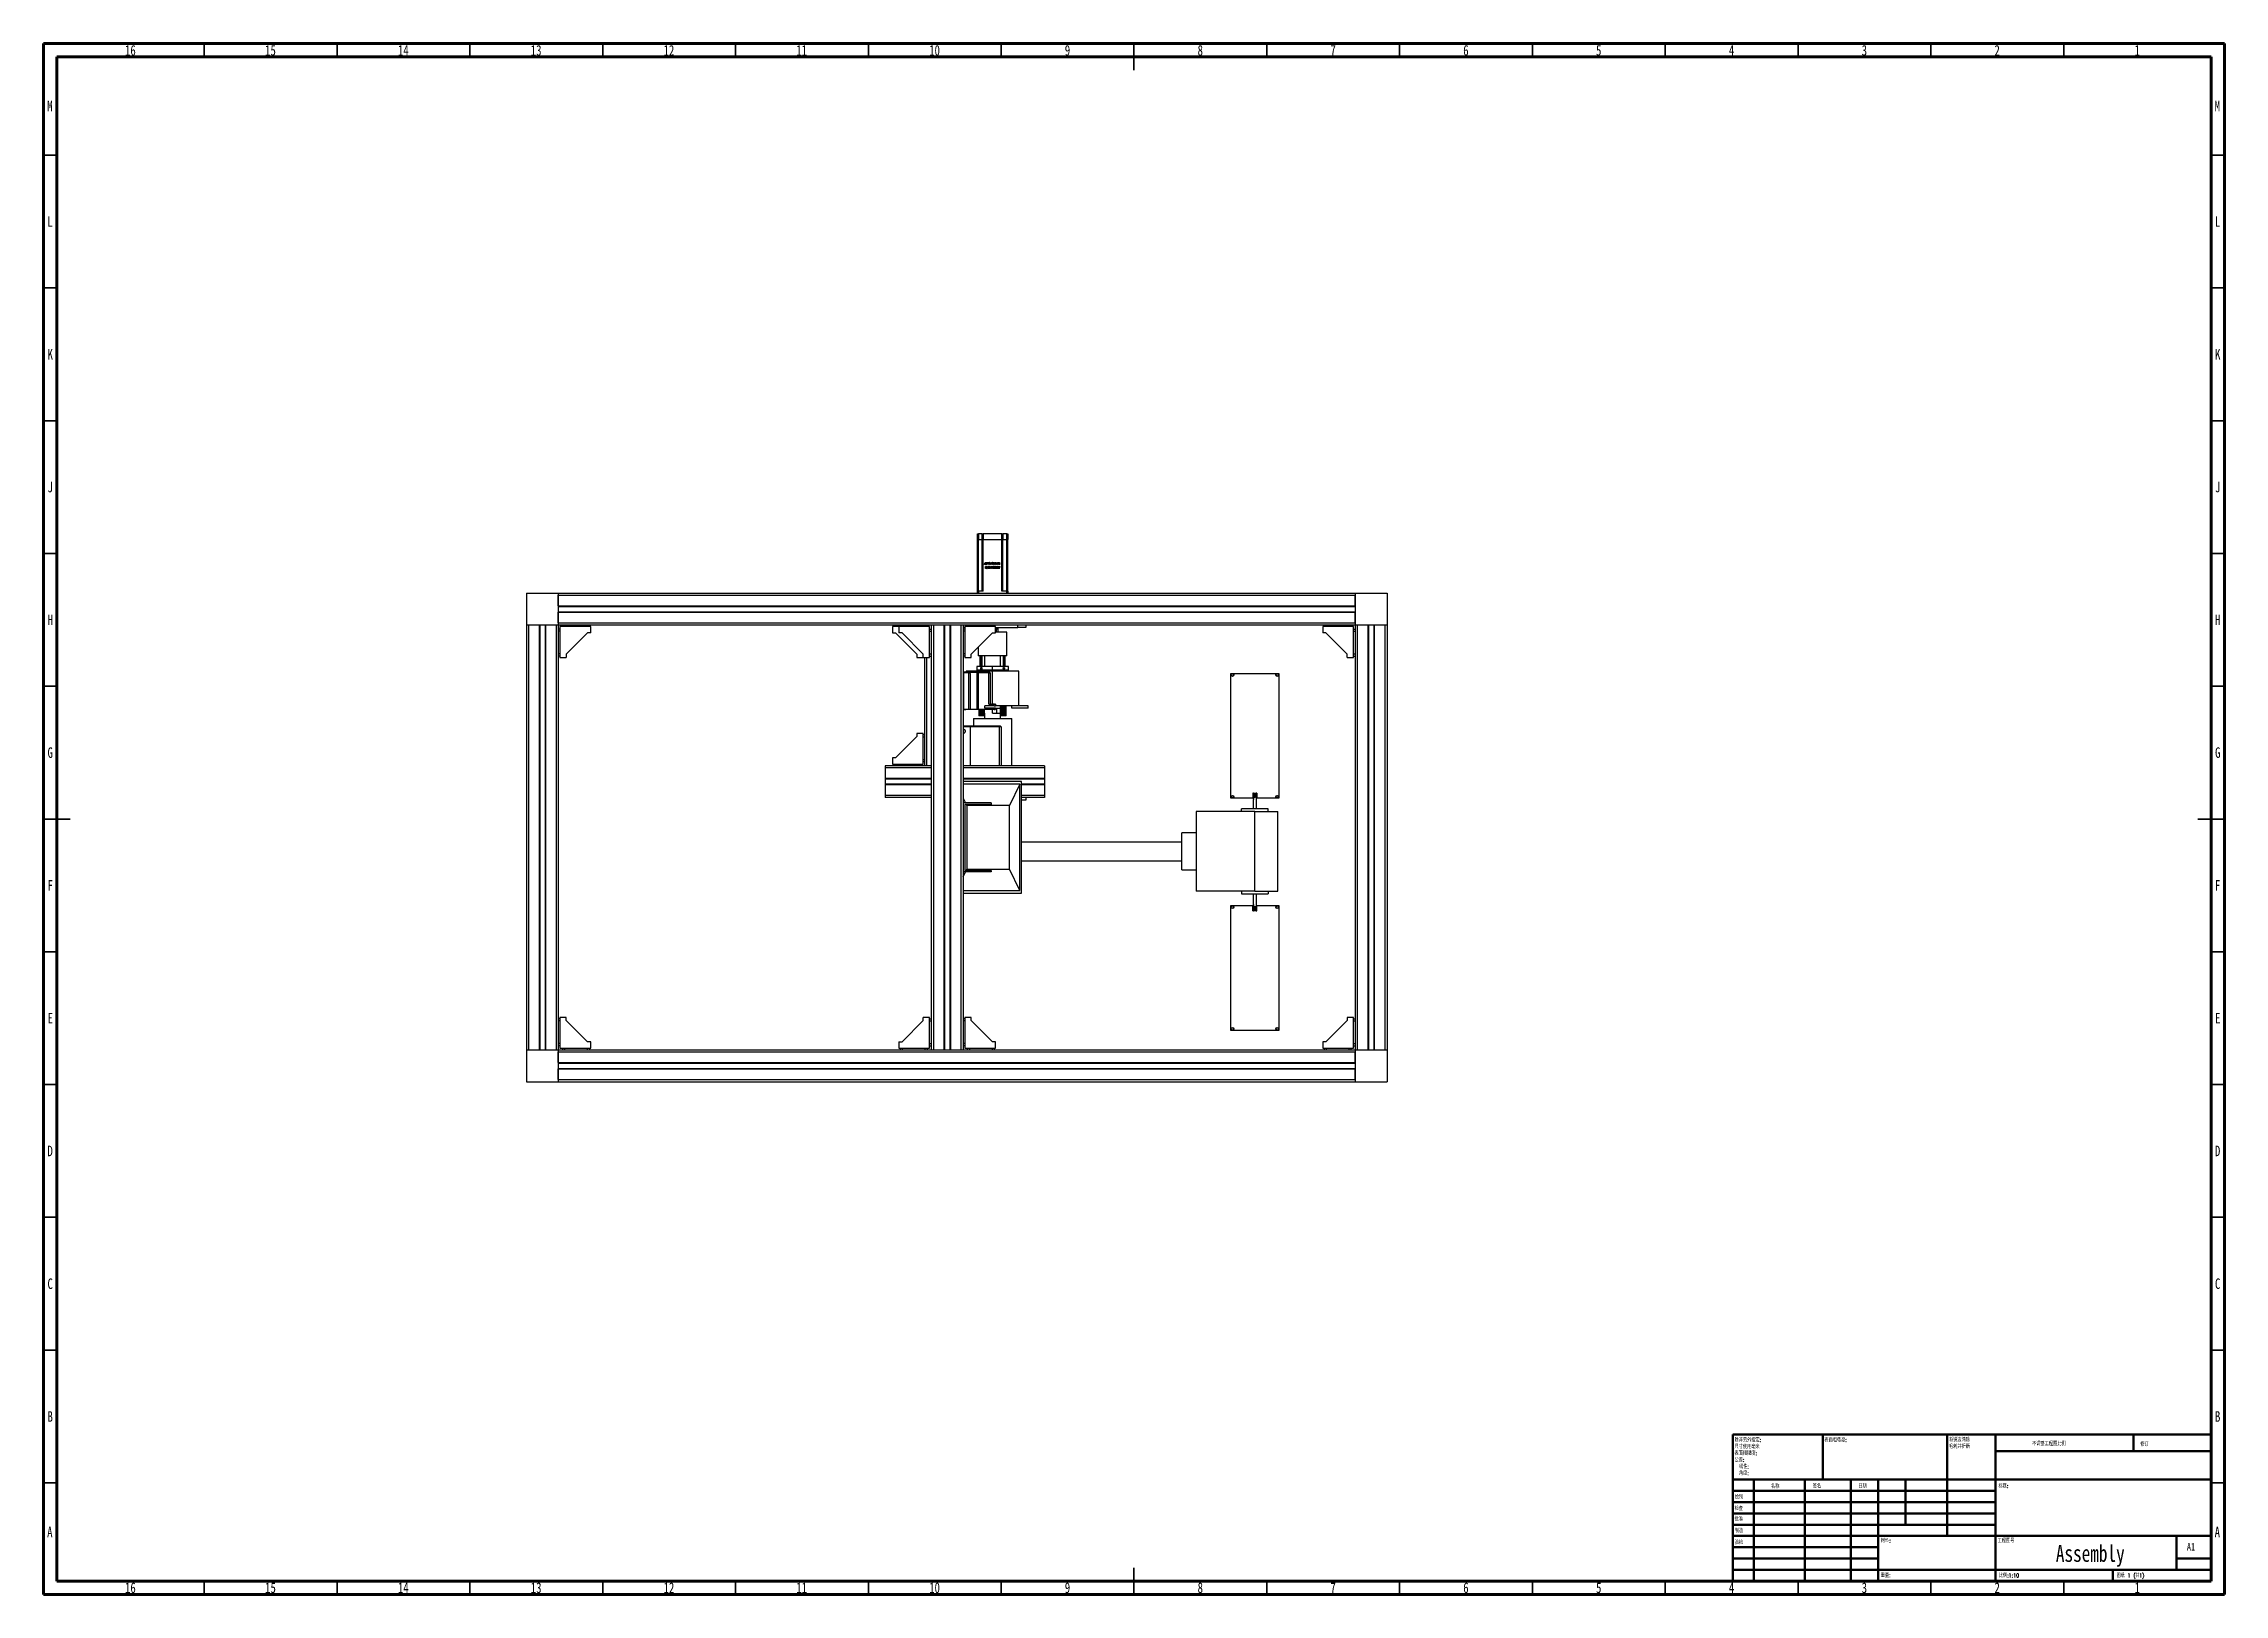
# Model space of a CAD drawing. Header units: millimetres. Extents: x 15 to 836, y 5 to 589.
import ezdxf

# ---------------------------------------------------------------- set-up
doc = ezdxf.new("R2010")
doc.units = ezdxf.units.MM
doc.styles.add('SLDTEXTSTYLE0', font='TXT', dxfattribs={"width": 0.75})
doc.styles.add('SLDTEXTSTYLE1', font='TXT', dxfattribs={"width": 0.75, "bigfont": 'bigfont'})
doc.styles.add('SLDTEXTSTYLE2', font='TXT', dxfattribs={"width": 0.694444, "bigfont": 'bigfont'})

msp = doc.modelspace()

# ---------------------------------------------------------------- texts
at = {"color": 7, "linetype": 'Continuous', "lineweight": 0}
for s, insert, char_height, attachment_point, style in [('16', (47.67, 588.45), 3.969, 2, 'SLDTEXTSTYLE0'), ('15', (100.42, 588.45), 3.969, 2, 'SLDTEXTSTYLE0'), ('14', (150.42, 588.45), 3.969, 2, 'SLDTEXTSTYLE0'), ('13', (200.42, 588.45), 3.969, 2, 'SLDTEXTSTYLE0'), ('12', (250.42, 588.45), 3.969, 2, 'SLDTEXTSTYLE0'), ('11', (300.42, 588.45), 3.969, 2, 'SLDTEXTSTYLE0'), ('10', (350.42, 588.45), 3.969, 2, 'SLDTEXTSTYLE0'), ('9', (400.46, 588.45), 3.97, 2, 'SLDTEXTSTYLE0'), ('8', (450.46, 588.45), 3.97, 2, 'SLDTEXTSTYLE0'), ('7', (500.46, 588.45), 3.97, 2, 'SLDTEXTSTYLE0'), ('6', (550.46, 588.45), 3.97, 2, 'SLDTEXTSTYLE0'), ('5', (600.46, 588.45), 3.97, 2, 'SLDTEXTSTYLE0'), ('4', (650.46, 588.45), 3.97, 2, 'SLDTEXTSTYLE0'), ('3', (700.46, 588.45), 3.97, 2, 'SLDTEXTSTYLE0'), ('2', (750.46, 588.45), 3.97, 2, 'SLDTEXTSTYLE0'), ('1', (803.21, 588.45), 3.97, 2, 'SLDTEXTSTYLE0'), ('M', (17.36, 567.49), 3.97, 2, 'SLDTEXTSTYLE0'), ('M', (833.36, 567.49), 3.97, 2, 'SLDTEXTSTYLE0'), ('L', (17.45, 523.99), 3.97, 2, 'SLDTEXTSTYLE0'), ('L', (833.45, 523.99), 3.97, 2, 'SLDTEXTSTYLE0'), ('K', (17.49, 473.99), 3.97, 2, 'SLDTEXTSTYLE0'), ('K', (833.49, 473.99), 3.97, 2, 'SLDTEXTSTYLE0'), ('J', (17.47, 423.99), 3.97, 2, 'SLDTEXTSTYLE0'), ('J', (833.47, 423.99), 3.97, 2, 'SLDTEXTSTYLE0'), ('H', (17.49, 373.99), 3.97, 2, 'SLDTEXTSTYLE0'), ('H', (833.49, 373.99), 3.97, 2, 'SLDTEXTSTYLE0'), ('G', (17.49, 323.99), 3.97, 2, 'SLDTEXTSTYLE0'), ('G', (833.49, 323.99), 3.97, 2, 'SLDTEXTSTYLE0'), ('F', (17.46, 273.99), 3.97, 2, 'SLDTEXTSTYLE0'), ('F', (833.46, 273.99), 3.97, 2, 'SLDTEXTSTYLE0'), ('E', (17.51, 223.99), 3.97, 2, 'SLDTEXTSTYLE0'), ('E', (833.51, 223.99), 3.97, 2, 'SLDTEXTSTYLE0'), ('D', (17.45, 173.99), 3.97, 2, 'SLDTEXTSTYLE0'), ('D', (833.45, 173.99), 3.97, 2, 'SLDTEXTSTYLE0'), ('C', (17.46, 123.99), 3.97, 2, 'SLDTEXTSTYLE0'), ('C', (833.46, 123.99), 3.97, 2, 'SLDTEXTSTYLE0'), ('B', (17.47, 73.99), 3.97, 2, 'SLDTEXTSTYLE0'), ('B', (833.47, 73.99), 3.97, 2, 'SLDTEXTSTYLE0'), ('尺寸使用毫米', (651.59, 61.42), 1.5, 1, 'SLDTEXTSTYLE1'), ('表面粗糙度:', (651.59, 58.92), 1.5, 1, 'SLDTEXTSTYLE1'), ('除非另外指定:', (651.59, 63.92), 1.5, 1, 'SLDTEXTSTYLE1'), ('表面粗糙度:', (685.37, 63.92), 1.5, 1, 'SLDTEXTSTYLE1'), ('将锐边清除', (732.31, 64), 1.5, 1, 'SLDTEXTSTYLE1'), ('毛刺并折断', (732.31, 61.5), 1.5, 1, 'SLDTEXTSTYLE1'), ('不调整工程图比例', (763.61, 62.53), 1.5, 1, 'SLDTEXTSTYLE1'), ('修订', (804.33, 62.33), 1.5, 1, 'SLDTEXTSTYLE1'), ('公差:', (651.59, 56.42), 1.5, 1, 'SLDTEXTSTYLE1'), ('角度:', (653.28, 51.42), 1.5, 1, 'SLDTEXTSTYLE1'), ('线性:', (653.28, 53.92), 1.5, 1, 'SLDTEXTSTYLE1'), ('绘制', (651.68, 42.43), 1.5, 1, 'SLDTEXTSTYLE1'), ('名称', (665.32, 46.5), 1.5, 1, 'SLDTEXTSTYLE1'), ('签名', (681.03, 46.56), 1.5, 1, 'SLDTEXTSTYLE1'), ('日期', (698.21, 46.58), 1.5, 1, 'SLDTEXTSTYLE1'), ('标题:', (750.96, 46.58), 1.5, 1, 'SLDTEXTSTYLE1'), ('检查', (651.62, 38.15), 1.5, 1, 'SLDTEXTSTYLE1'), ('批准', (651.62, 34.18), 1.5, 1, 'SLDTEXTSTYLE1'), ('A', (17.34, 30.49), 3.97, 2, 'SLDTEXTSTYLE0'), ('验检', (651.68, 25.35), 1.5, 1, 'SLDTEXTSTYLE1'), ('制造', (651.68, 29.73), 1.5, 1, 'SLDTEXTSTYLE1'), ('材料:', (706.65, 25.99), 1.5, 1, 'SLDTEXTSTYLE1'), ('工程图号', (750.63, 25.99), 1.5, 1, 'SLDTEXTSTYLE1'), ('A', (833.34, 30.49), 3.97, 2, 'SLDTEXTSTYLE0'), ('Assembly', (785.51, 23.61), 6.35, 2, 'SLDTEXTSTYLE0'), ('A1', (821.87, 24.41), 2.91, 1, 'SLDTEXTSTYLE0'), ('16', (47.67, 9.49), 3.969, 2, 'SLDTEXTSTYLE0'), ('15', (100.42, 9.49), 3.969, 2, 'SLDTEXTSTYLE0'), ('14', (150.42, 9.49), 3.969, 2, 'SLDTEXTSTYLE0'), ('13', (200.42, 9.49), 3.969, 2, 'SLDTEXTSTYLE0'), ('12', (250.42, 9.49), 3.969, 2, 'SLDTEXTSTYLE0'), ('11', (300.42, 9.49), 3.969, 2, 'SLDTEXTSTYLE0'), ('10', (350.42, 9.49), 3.969, 2, 'SLDTEXTSTYLE0'), ('9', (400.46, 9.49), 3.97, 2, 'SLDTEXTSTYLE0'), ('8', (450.46, 9.49), 3.97, 2, 'SLDTEXTSTYLE0'), ('7', (500.46, 9.49), 3.97, 2, 'SLDTEXTSTYLE0'), ('6', (550.46, 9.49), 3.97, 2, 'SLDTEXTSTYLE0'), ('5', (600.46, 9.49), 3.97, 2, 'SLDTEXTSTYLE0'), ('4', (650.46, 9.49), 3.97, 2, 'SLDTEXTSTYLE0'), ('3', (700.46, 9.49), 3.97, 2, 'SLDTEXTSTYLE0'), ('重量:', (706.62, 12.95), 1.499, 1, 'SLDTEXTSTYLE1'), ('2', (750.46, 9.49), 3.97, 2, 'SLDTEXTSTYLE0'), ('比例:1:10', (751.07, 12.9), 1.5, 1, 'SLDTEXTSTYLE1'), ('图纸 1 (共1)', (795.48, 12.9), 1.5, 1, 'SLDTEXTSTYLE2'), ('1', (803.21, 9.49), 3.97, 2, 'SLDTEXTSTYLE0')]:
    msp.add_mtext(s, dxfattribs=dict(at, insert=insert, char_height=char_height, attachment_point=attachment_point, style=style))

# ---------------------------------------------------------------- linework, layer by layer
at = {"color": 7, "linetype": 'Continuous', "lineweight": 70}
for p, q in [((15, 5), (15, 589)), ((15, 589), (836, 589)), ((20, 10), (20, 584)), ((20, 584), (831, 584)), ((831, 584), (831, 10)), ((836, 589), (836, 5)), ((831, 10), (20, 10)), ((836, 5), (15, 5))]:
    msp.add_line(p, q, dxfattribs=at)
at = {"color": 7, "linetype": 'Continuous', "lineweight": 35}
for p, q in [((75.5, 584), (75.5, 589)), ((125.5, 584), (125.5, 589)), ((175.5, 584), (175.5, 589)), ((225.5, 584), (225.5, 589)), ((275.5, 584), (275.5, 589)), ((325.5, 584), (325.5, 589)), ((375.5, 584), (375.5, 589)), ((425.5, 589), (425.5, 579)), ((425.5, 584), (425.5, 589)), ((475.5, 584), (475.5, 589)), ((525.5, 584), (525.5, 589)), ((575.5, 584), (575.5, 589)), ((625.5, 584), (625.5, 589)), ((675.5, 584), (675.5, 589)), ((725.5, 584), (725.5, 589)), ((775.5, 584), (775.5, 589)), ((20, 547), (15, 547)), ((831, 547), (836, 547)), ((20, 497), (15, 497)), ((831, 497), (836, 497)), ((20, 447), (15, 447)), ((831, 447), (836, 447)), ((20, 397), (15, 397)), ((831, 397), (836, 397)), ((20, 347), (15, 347)), ((831, 347), (836, 347)), ((15, 297), (25, 297)), ((20, 297), (15, 297)), ((836, 297), (826, 297)), ((831, 297), (836, 297)), ((20, 247), (15, 247)), ((831, 247), (836, 247)), ((20, 197), (15, 197)), ((831, 197), (836, 197)), ((20, 147), (15, 147)), ((831, 147), (836, 147)), ((20, 97), (15, 97)), ((831, 97), (836, 97)), ((20, 47), (15, 47)), ((831, 47), (836, 47)), ((75.5, 10), (75.5, 5)), ((125.5, 10), (125.5, 5)), ((175.5, 10), (175.5, 5)), ((225.5, 10), (225.5, 5)), ((275.5, 10), (275.5, 5)), ((325.5, 10), (325.5, 5)), ((375.5, 10), (375.5, 5)), ((425.5, 5), (425.5, 15)), ((425.5, 10), (425.5, 5)), ((475.5, 10), (475.5, 5)), ((525.5, 10), (525.5, 5)), ((575.5, 10), (575.5, 5)), ((625.5, 10), (625.5, 5)), ((675.5, 10), (675.5, 5)), ((725.5, 10), (725.5, 5)), ((775.5, 10), (775.5, 5))]:
    msp.add_line(p, q, dxfattribs=at)
at = {"color": 7, "linetype": 'Continuous', "lineweight": 25}
for p, q in [((366.57, 402.22), (366.57, 404.4)), ((366.57, 404.4), (366.94, 404.4)), ((366.94, 404.4), (366.94, 402.22)), ((368.37, 404.4), (368.77, 404.4)), ((368.37, 402.22), (368.37, 404.4)), ((368.77, 404.4), (368.77, 402.22)), ((375.77, 404.4), (368.77, 404.4)), ((375.77, 404.4), (376.17, 404.4)), ((375.77, 402.22), (375.77, 404.4)), ((376.17, 404.4), (376.17, 402.22)), ((377.59, 402.22), (377.59, 404.4)), ((377.59, 404.4), (377.97, 404.4)), ((377.97, 404.4), (377.97, 402.22)), ((366.57, 402.22), (366.94, 402.22)), ((366.57, 382.8), (366.57, 402.2)), ((366.57, 402.2), (366.94, 402.2)), ((366.94, 382.8), (366.94, 402.2)), ((368.37, 402.22), (368.77, 402.22)), ((368.37, 382.8), (368.37, 402.2)), ((368.37, 402.2), (368.77, 402.2)), ((368.77, 402.2), (368.77, 402.22)), ((368.77, 402.22), (375.77, 402.22)), ((368.77, 382.8), (368.77, 402.2)), ((368.77, 402.2), (375.77, 402.2)), ((375.77, 402.22), (376.17, 402.22)), ((375.77, 402.2), (375.77, 402.22)), ((375.77, 382.8), (375.77, 402.2)), ((375.77, 402.2), (376.17, 402.2)), ((376.17, 382.8), (376.17, 402.2)), ((377.59, 402.22), (377.97, 402.22)), ((377.59, 382.8), (377.59, 402.2)), ((377.59, 402.2), (377.97, 402.2)), ((377.97, 382.8), (377.97, 402.2)), ((369.26, 392.96), (369.52, 393.6)), ((369.26, 392.9), (369.26, 392.96)), ((369.67, 392.9), (369.26, 392.9)), ((369.61, 393.6), (369.35, 392.97)), ((369.35, 392.97), (369.67, 392.97)), ((369.52, 393.6), (369.61, 393.6)), ((369.64, 391.9), (369.58, 391.92)), ((369.58, 391.54), (369.59, 391.6)), ((369.58, 391.51), (369.58, 391.54)), ((369.65, 391.49), (369.58, 391.51)), ((369.63, 391.75), (369.59, 391.81)), ((369.63, 391.35), (369.6, 391.41)), ((369.67, 392.97), (369.67, 392.9)), ((369.69, 392.12), (369.83, 392.12)), ((369.69, 391.69), (369.84, 391.69)), ((369.8, 392.06), (369.71, 392.06)), ((369.81, 391.62), (369.71, 391.62)), ((369.75, 393.6), (370.17, 393.6)), ((369.75, 393.52), (369.75, 393.6)), ((370.06, 393.52), (369.75, 393.52)), ((369.85, 391.93), (369.85, 392)), ((369.85, 391.73), (369.85, 391.86)), ((369.92, 391.73), (369.85, 391.73)), ((369.85, 391.52), (369.85, 391.58)), ((369.85, 391.3), (369.85, 391.45)), ((369.92, 391.3), (369.85, 391.3)), ((369.89, 393.32), (370.06, 393.52)), ((369.92, 392.03), (369.92, 391.73)), ((369.92, 391.6), (369.92, 391.3)), ((369.94, 391.55), (370, 391.59)), ((370.17, 393.53), (369.96, 393.29)), ((370, 391.63), (370, 392.05)), ((370.33, 391.63), (370, 391.63)), ((370.03, 391.54), (370.36, 391.57)), ((370.07, 392.02), (370.07, 391.95)), ((370.07, 391.95), (370.27, 391.95)), ((370.27, 391.9), (370.07, 391.9)), ((370.07, 391.9), (370.07, 391.82)), ((370.07, 391.82), (370.27, 391.82)), ((370.07, 391.76), (370.07, 391.68)), ((370.27, 391.76), (370.07, 391.76)), ((370.07, 391.68), (370.27, 391.68)), ((370.28, 391.5), (370.07, 391.49)), ((370.13, 391.4), (370.09, 391.37)), ((370.1, 392.13), (370.16, 392.13)), ((370.11, 393.07), (370.18, 393.03)), ((370.18, 392.07), (370.11, 392.07)), ((370.2, 391.29), (370.14, 391.32)), ((370.16, 392.13), (370.18, 392.07)), ((370.17, 393.6), (370.17, 393.53)), ((370.27, 392.14), (370.33, 392.14)), ((370.27, 391.95), (370.27, 392.14)), ((370.27, 391.82), (370.27, 391.9)), ((370.27, 391.68), (370.27, 391.76)), ((370.33, 392.14), (370.33, 391.63)), ((370.36, 391.57), (370.37, 391.51)), ((370.41, 392.9), (370.58, 393.19)), ((370.5, 392.9), (370.41, 392.9)), ((370.63, 393.11), (370.5, 392.9)), ((370.54, 391.69), (370.84, 391.69)), ((370.54, 391.36), (370.54, 391.69)), ((370.84, 391.36), (370.54, 391.36)), ((370.58, 393.19), (370.58, 393.19)), ((370.61, 392.14), (370.68, 392.14)), ((370.61, 391.76), (370.61, 392.14)), ((371.19, 391.76), (370.61, 391.76)), ((370.61, 391.63), (370.61, 391.43)), ((370.78, 391.63), (370.61, 391.63)), ((370.61, 391.43), (370.78, 391.43)), ((370.68, 392.14), (370.68, 392.1)), ((370.68, 392.1), (371.12, 392.1)), ((371.12, 392.04), (370.68, 392.04)), ((370.68, 392.04), (370.68, 391.96)), ((370.68, 391.96), (371.12, 391.96)), ((371.12, 391.9), (370.68, 391.9)), ((370.68, 391.9), (370.68, 391.82)), ((370.68, 391.82), (371.12, 391.82)), ((370.78, 391.43), (370.78, 391.63)), ((370.84, 391.69), (370.84, 391.36)), ((370.88, 391.69), (370.92, 391.74)), ((370.88, 391.57), (371.05, 391.57)), ((370.88, 391.52), (370.88, 391.57)), ((371.04, 391.52), (370.88, 391.52)), ((370.9, 391.43), (371.03, 391.43)), ((370.9, 391.37), (370.9, 391.43)), ((371.15, 391.37), (370.9, 391.37)), ((370.97, 392.9), (371.14, 393.19)), ((371.06, 392.9), (370.97, 392.9)), ((371.03, 391.49), (371.04, 391.52)), ((371.05, 391.57), (371.05, 391.59)), ((371.18, 393.11), (371.06, 392.9)), ((371.1, 391.45), (371.09, 391.43)), ((371.09, 391.43), (371.18, 391.43)), ((371.3, 391.52), (371.1, 391.52)), ((371.11, 391.57), (371.3, 391.57)), ((371.12, 392.14), (371.19, 392.14)), ((371.12, 392.1), (371.12, 392.14)), ((371.12, 391.96), (371.12, 392.04)), ((371.12, 391.82), (371.12, 391.9)), ((371.18, 391.28), (371.12, 391.3)), ((371.14, 393.19), (371.14, 393.19)), ((371.19, 392.14), (371.19, 391.76)), ((371.23, 391.5), (371.28, 391.46)), ((371.27, 391.77), (371.3, 391.72)), ((371.3, 391.57), (371.3, 391.52)), ((371.41, 391.55), (371.52, 391.55)), ((371.41, 391.48), (371.41, 391.55)), ((371.52, 391.48), (371.41, 391.48)), ((371.47, 393.38), (371.6, 393.6)), ((371.69, 393.6), (371.52, 393.31)), ((371.52, 393.31), (371.52, 393.3)), ((371.52, 391.55), (371.52, 392.01)), ((371.52, 391.3), (371.52, 391.48)), ((371.59, 391.3), (371.52, 391.3)), ((371.59, 391.99), (371.59, 391.55)), ((371.59, 391.55), (371.87, 391.55)), ((371.59, 391.48), (371.59, 391.3)), ((371.87, 391.48), (371.59, 391.48)), ((371.6, 393.6), (371.69, 393.6)), ((371.65, 392.13), (371.76, 392.13)), ((371.66, 391.84), (371.72, 391.87)), ((371.78, 392.05), (371.67, 392.05)), ((371.76, 392.13), (371.78, 392.05)), ((371.84, 391.66), (371.78, 391.63)), ((371.87, 391.55), (371.87, 391.48)), ((371.91, 391.37), (371.91, 392.03)), ((371.91, 392.03), (372.12, 392.03)), ((372.19, 391.37), (371.91, 391.37)), ((371.97, 391.96), (371.97, 391.74)), ((372.12, 391.96), (371.97, 391.96)), ((371.97, 391.74), (372.12, 391.74)), ((372.12, 391.67), (371.97, 391.67)), ((371.97, 391.67), (371.97, 391.45)), ((371.97, 391.45), (372.12, 391.45)), ((372.07, 392.9), (372.25, 393.19)), ((372.17, 392.9), (372.07, 392.9)), ((372.12, 392.1), (372.19, 392.1)), ((372.12, 392.03), (372.12, 392.1)), ((372.12, 391.74), (372.12, 391.96)), ((372.12, 391.45), (372.12, 391.67)), ((372.29, 393.11), (372.17, 392.9)), ((372.19, 392.1), (372.19, 391.37)), ((372.25, 393.19), (372.25, 393.19)), ((372.34, 392.11), (373.14, 392.11)), ((372.34, 392.05), (372.34, 392.11)), ((372.43, 392.05), (372.34, 392.05)), ((372.52, 391.47), (372.38, 391.47)), ((372.39, 391.64), (372.39, 391.67)), ((372.43, 391.82), (372.43, 392.05)), ((373.06, 391.82), (372.43, 391.82)), ((372.44, 391.53), (372.6, 391.53)), ((372.48, 393.6), (372.91, 393.6)), ((372.48, 393.52), (372.48, 393.6)), ((372.8, 393.52), (372.48, 393.52)), ((372.48, 391.34), (372.52, 391.47)), ((373.1, 391.34), (372.48, 391.34)), ((372.49, 392.05), (372.49, 391.88)), ((372.62, 392.05), (372.49, 392.05)), ((372.49, 391.88), (372.62, 391.88)), ((372.51, 391.77), (372.56, 391.77)), ((372.58, 391.71), (372.53, 391.71)), ((372.56, 391.77), (372.58, 391.71)), ((372.6, 391.53), (372.56, 391.4)), ((372.56, 391.4), (372.91, 391.4)), ((372.6, 391.72), (372.63, 391.78)), ((372.68, 391.68), (372.6, 391.72)), ((372.61, 391.49), (372.61, 391.54)), ((372.93, 391.49), (372.61, 391.49)), ((372.62, 391.88), (372.62, 392.05)), ((372.63, 393.32), (372.8, 393.52)), ((372.68, 392.05), (372.68, 391.88)), ((372.81, 392.05), (372.68, 392.05)), ((372.68, 391.88), (372.81, 391.88)), ((372.68, 391.55), (372.94, 391.55)), ((372.91, 393.53), (372.7, 393.29)), ((372.81, 391.88), (372.81, 392.05)), ((372.9, 391.57), (372.82, 391.61)), ((372.83, 391.67), (372.93, 391.62)), ((372.85, 393.07), (372.91, 393.03)), ((372.87, 392.05), (372.87, 391.88)), ((372.99, 392.05), (372.87, 392.05)), ((372.87, 391.88), (372.99, 391.88)), ((372.93, 391.62), (372.9, 391.57)), ((372.91, 393.6), (372.91, 393.53)), ((372.91, 391.4), (372.92, 391.44)), ((372.97, 391.79), (372.99, 391.73)), ((372.98, 391.44), (372.98, 391.4)), ((372.98, 391.4), (373.1, 391.4)), ((372.99, 391.88), (372.99, 392.05)), ((373.14, 392.05), (373.06, 392.05)), ((373.06, 392.05), (373.06, 391.82)), ((373.1, 391.8), (373.15, 391.75)), ((373.1, 391.4), (373.1, 391.34)), ((373.14, 392.11), (373.14, 392.05)), ((373.27, 391.9), (373.54, 391.9)), ((373.27, 391.84), (373.27, 391.9)), ((374.05, 391.84), (373.27, 391.84)), ((373.27, 391.44), (373.47, 391.44)), ((373.27, 391.38), (373.27, 391.44)), ((373.47, 391.38), (373.27, 391.38)), ((373.28, 391.95), (373.28, 392.03)), ((373.34, 391.93), (373.28, 391.95)), ((373.31, 391.7), (373.38, 391.7)), ((373.31, 391.55), (373.31, 391.7)), ((373.61, 391.55), (373.31, 391.55)), ((373.35, 392.01), (373.34, 391.93)), ((373.38, 391.7), (373.38, 391.61)), ((373.38, 391.61), (373.95, 391.61)), ((373.39, 392.12), (373.52, 392.12)), ((373.49, 392.06), (373.41, 392.06)), ((373.41, 391.75), (373.92, 391.75)), ((373.41, 391.69), (373.41, 391.75)), ((373.92, 391.69), (373.41, 391.69)), ((373.47, 391.51), (373.54, 391.51)), ((373.47, 391.44), (373.47, 391.51)), ((373.47, 391.29), (373.47, 391.38)), ((373.54, 391.29), (373.47, 391.29)), ((373.54, 391.9), (373.54, 392)), ((373.54, 391.51), (373.54, 391.44)), ((373.54, 391.44), (373.78, 391.44)), ((373.78, 391.38), (373.54, 391.38)), ((373.54, 391.38), (373.54, 391.29)), ((373.61, 392.02), (373.61, 391.9)), ((373.61, 391.9), (373.76, 391.9)), ((373.65, 391.46), (373.61, 391.55)), ((373.72, 391.48), (373.65, 391.46)), ((373.68, 393.38), (373.81, 393.6)), ((373.69, 391.55), (373.72, 391.48)), ((374.03, 391.55), (373.69, 391.55)), ((373.9, 393.6), (373.73, 393.31)), ((373.73, 393.31), (373.73, 393.3)), ((373.78, 391.51), (373.85, 391.51)), ((373.78, 391.44), (373.78, 391.51)), ((373.78, 391.29), (373.78, 391.38)), ((373.85, 391.29), (373.78, 391.29)), ((373.81, 393.6), (373.9, 393.6)), ((373.83, 391.9), (374.05, 391.9)), ((373.85, 391.51), (373.85, 391.44)), ((373.85, 391.44), (374.06, 391.44)), ((373.85, 391.38), (373.85, 391.29)), ((374.06, 391.38), (373.85, 391.38)), ((373.92, 391.75), (373.92, 391.69)), ((373.95, 391.7), (374.03, 391.7)), ((373.95, 391.61), (373.95, 391.7)), ((374.03, 392.14), (374.06, 392.08)), ((374.03, 391.7), (374.03, 391.55)), ((374.05, 391.9), (374.05, 391.84)), ((374.06, 391.44), (374.06, 391.38)), ((374.18, 392.05), (374.23, 392.1)), ((374.2, 391.49), (374.7, 391.49)), ((374.2, 391.42), (374.2, 391.49)), ((374.67, 391.42), (374.2, 391.42)), ((374.24, 391.77), (374.53, 391.77)), ((374.24, 391.71), (374.24, 391.77)), ((374.53, 391.71), (374.24, 391.71)), ((374.28, 393.22), (374.28, 393.22)), ((374.46, 391.88), (374.41, 391.82)), ((374.48, 393.22), (374.48, 393.22)), ((374.53, 391.77), (374.53, 392.02)), ((374.53, 391.54), (374.53, 391.71)), ((374.6, 391.54), (374.53, 391.54)), ((374.6, 392), (374.6, 391.77)), ((374.6, 391.77), (374.91, 391.77)), ((374.6, 391.71), (374.6, 391.54)), ((374.82, 391.71), (374.6, 391.71)), ((374.69, 391.29), (374.62, 391.31)), ((374.65, 392.13), (374.75, 392.13)), ((374.76, 392.05), (374.67, 392.05)), ((374.79, 391.82), (374.73, 391.87)), ((374.75, 392.13), (374.76, 392.05)), ((374.98, 391.42), (374.75, 391.42)), ((374.78, 393.6), (374.86, 393.6)), ((374.78, 392.9), (374.78, 393.6)), ((374.84, 392.9), (374.78, 392.9)), ((374.79, 391.49), (374.98, 391.49)), ((375, 392.98), (374.84, 392.9)), ((374.86, 393.6), (374.86, 392.99)), ((374.86, 392.99), (375, 393.06)), ((374.91, 391.77), (374.91, 391.7)), ((374.95, 392.11), (375, 392.05)), ((374.98, 391.49), (374.98, 391.42)), ((375, 393.06), (375, 392.98)), ((196.77, 382.06), (196.77, 370.06)), ((196.77, 382.06), (208.77, 382.06)), ((208.77, 382.06), (208.77, 370.06)), ((208.77, 382.06), (508.77, 382.06)), ((208.77, 381.26), (508.77, 381.26)), ((208.77, 377.26), (208.77, 381.26)), ((366.57, 382.06), (366.57, 382.8)), ((366.57, 382.8), (366.97, 382.8)), ((368.77, 382.8), (366.97, 382.8)), ((366.97, 382.8), (366.97, 382.06)), ((377.57, 382.8), (375.77, 382.8)), ((377.57, 382.8), (377.97, 382.8)), ((377.57, 382.06), (377.57, 382.8)), ((377.97, 382.8), (377.97, 382.06)), ((508.77, 382.06), (520.77, 382.06)), ((508.77, 382.06), (508.77, 370.06)), ((508.77, 377.26), (508.77, 381.26)), ((520.77, 382.06), (520.77, 370.06)), ((196.77, 370.06), (208.77, 370.06)), ((196.77, 370.06), (196.77, 210.06)), ((197.57, 370.06), (197.57, 210.06)), ((197.57, 370.06), (201.57, 370.06)), ((201.57, 370.06), (201.57, 210.06)), ((201.77, 370.06), (201.77, 210.06)), ((203.77, 370.06), (203.77, 210.06)), ((203.97, 370.06), (203.97, 210.06)), ((203.97, 370.06), (207.97, 370.06)), ((207.97, 370.06), (207.97, 210.06)), ((208.77, 377.26), (508.77, 377.26)), ((208.77, 377.06), (508.77, 377.06)), ((208.77, 375.06), (508.77, 375.06)), ((208.77, 374.86), (508.77, 374.86)), ((208.77, 370.86), (208.77, 374.86)), ((208.77, 370.86), (508.77, 370.86)), ((208.77, 370.06), (208.77, 210.06)), ((208.77, 370.06), (349.17, 370.06)), ((220.97, 369.46), (209.37, 369.46)), ((209.37, 369.46), (209.37, 357.86)), ((210.34, 369.46), (210.34, 370.06)), ((211.14, 369.46), (211.14, 370.06)), ((219.69, 369.46), (219.69, 370.06)), ((220.49, 369.46), (220.49, 370.06)), ((220.97, 367.06), (220.97, 369.46)), ((334.57, 369.46), (334.57, 367.06)), ((336.97, 369.46), (334.57, 369.46)), ((335.04, 369.46), (335.04, 370.06)), ((335.84, 369.46), (335.84, 370.06)), ((336.97, 369.46), (336.97, 367.06)), ((348.57, 369.46), (336.97, 369.46)), ((337.44, 369.46), (337.44, 370.06)), ((338.24, 369.46), (338.24, 370.06)), ((344.39, 369.46), (344.39, 370.06)), ((345.19, 369.46), (345.19, 370.06)), ((346.77, 369.46), (346.77, 370.06)), ((346.79, 369.46), (346.79, 370.06)), ((347.59, 369.46), (347.59, 370.06)), ((348.57, 357.86), (348.57, 369.46)), ((349.17, 370.06), (349.17, 210.06)), ((349.17, 370.06), (349.97, 370.06)), ((349.97, 370.06), (349.97, 210.06)), ((349.97, 370.06), (353.97, 370.06)), ((353.97, 370.06), (353.97, 210.06)), ((353.97, 370.06), (354.17, 370.06)), ((354.17, 370.06), (354.17, 210.06)), ((354.17, 370.06), (356.17, 370.06)), ((356.17, 370.06), (356.17, 210.06)), ((356.17, 370.06), (356.37, 370.06)), ((356.37, 370.06), (356.37, 210.06)), ((356.37, 370.06), (360.37, 370.06)), ((360.37, 370.06), (360.37, 210.06)), ((360.37, 370.06), (361.17, 370.06)), ((361.17, 370.06), (361.17, 210.06)), ((361.17, 370.06), (508.77, 370.06)), ((361.77, 369.46), (361.77, 357.86)), ((373.37, 369.46), (361.77, 369.46)), ((362.74, 369.46), (362.74, 370.06)), ((363.54, 369.46), (363.54, 370.06)), ((372.09, 369.46), (372.09, 370.06)), ((372.89, 369.46), (372.89, 370.06)), ((373.37, 367.06), (373.37, 369.46)), ((381.77, 369.06), (381.77, 370.06)), ((384.77, 370.06), (384.77, 369.06)), ((496.57, 369.46), (496.57, 367.06)), ((508.17, 369.46), (496.57, 369.46)), ((497.04, 369.46), (497.04, 370.06)), ((497.84, 369.46), (497.84, 370.06)), ((506.39, 369.46), (506.39, 370.06)), ((507.19, 369.46), (507.19, 370.06)), ((508.17, 357.86), (508.17, 369.46)), ((508.77, 370.86), (508.77, 374.86)), ((508.77, 370.06), (520.77, 370.06)), ((508.77, 370.06), (508.77, 210.06)), ((509.57, 370.06), (509.57, 210.06)), ((509.57, 370.06), (513.57, 370.06)), ((513.57, 370.06), (513.57, 210.06)), ((513.77, 370.06), (513.77, 210.06)), ((515.77, 370.06), (515.77, 210.06)), ((515.97, 370.06), (515.97, 210.06)), ((515.97, 370.06), (519.97, 370.06)), ((519.97, 370.06), (519.97, 210.06)), ((520.77, 370.06), (520.77, 210.06)), ((209.37, 368.49), (208.77, 368.49)), ((209.37, 367.69), (208.77, 367.69)), ((219.77, 367.06), (211.77, 359.06)), ((220.97, 367.06), (219.77, 367.06)), ((334.57, 367.06), (335.77, 367.06)), ((335.77, 367.06), (343.77, 359.06)), ((338.17, 367.06), (336.97, 367.06)), ((346.17, 359.06), (338.17, 367.06)), ((348.57, 368.49), (349.17, 368.49)), ((348.57, 367.69), (349.17, 367.69)), ((361.77, 369.06), (361.17, 369.06)), ((361.77, 368.49), (361.17, 368.49)), ((361.77, 367.69), (361.17, 367.69)), ((364.17, 359.06), (372.17, 367.06)), ((366.87, 361.76), (366.87, 358.4)), ((372.17, 367.06), (373.37, 367.06)), ((373.37, 369.06), (381.77, 369.06)), ((377.67, 367.4), (373.37, 367.4)), ((373.57, 368.5), (373.57, 367.4)), ((374.27, 368.5), (373.57, 368.5)), ((373.67, 369), (373.67, 369.06)), ((374.27, 369), (373.67, 369)), ((374.27, 369), (374.27, 368.5)), ((374.27, 368.5), (374.27, 367.4)), ((377.67, 358.4), (377.67, 367.4)), ((384.77, 369.06), (381.77, 369.06)), ((497.77, 367.06), (496.57, 367.06)), ((505.77, 359.06), (497.77, 367.06)), ((508.17, 368.49), (508.77, 368.49)), ((508.17, 367.69), (508.77, 367.69)), ((209.37, 359.14), (208.77, 359.14)), ((209.37, 358.34), (208.77, 358.34)), ((209.37, 357.86), (211.77, 357.86)), ((211.77, 359.06), (211.77, 357.86)), ((343.77, 359.06), (343.77, 357.86)), ((343.77, 357.86), (346.17, 357.86)), ((346.17, 357.86), (346.17, 359.06)), ((346.17, 357.86), (348.57, 357.86)), ((346.77, 317.06), (346.77, 357.86)), ((347.57, 317.06), (347.57, 357.86)), ((348.57, 359.14), (349.17, 359.14)), ((348.57, 358.34), (349.17, 358.34)), ((361.77, 359.14), (361.17, 359.14)), ((361.77, 358.34), (361.17, 358.34)), ((361.77, 357.86), (364.17, 357.86)), ((364.17, 357.86), (364.17, 359.06)), ((366.27, 354.44), (366.27, 353.04)), ((372.27, 354.44), (366.27, 354.44)), ((372.27, 353.04), (366.27, 353.04)), ((377.67, 358.4), (366.87, 358.4)), ((366.87, 353.04), (366.87, 352.72)), ((367.5, 358.24), (367.5, 354.44)), ((367.5, 358.24), (367.67, 358.24)), ((367.67, 358.24), (367.67, 354.44)), ((367.67, 358.24), (367.88, 358.24)), ((368.26, 353.74), (367.8, 353.74)), ((367.88, 358.24), (368.09, 358.24)), ((367.88, 358.24), (367.88, 354.44)), ((368.08, 358.24), (368.29, 358.24)), ((368.09, 354.44), (368.09, 358.24)), ((368.29, 354.44), (368.29, 358.24)), ((368.29, 358.24), (368.34, 358.24)), ((368.34, 354.44), (368.34, 358.24)), ((369.27, 358.4), (369.27, 354.44)), ((372.27, 353.04), (372.27, 354.44)), ((378.27, 354.44), (372.27, 354.44)), ((378.27, 353.04), (372.27, 353.04)), ((372.27, 352.72), (372.27, 353.04)), ((375.27, 354.44), (375.27, 358.4)), ((376.19, 358.24), (376.19, 354.44)), ((376.19, 358.24), (376.4, 358.24)), ((376.27, 353.74), (376.74, 353.74)), ((376.4, 358.24), (376.61, 358.24)), ((376.4, 358.24), (376.4, 354.44)), ((376.61, 354.44), (376.61, 358.24)), ((376.61, 358.24), (376.76, 358.24)), ((376.76, 358.24), (376.97, 358.24)), ((376.76, 358.24), (376.76, 354.44)), ((376.97, 354.44), (376.97, 358.24)), ((376.97, 358.24), (377.03, 358.24)), ((377.03, 354.44), (377.03, 358.24)), ((377.67, 352.72), (377.67, 353.04)), ((378.27, 353.04), (378.27, 354.44)), ((505.77, 357.86), (505.77, 359.06)), ((505.77, 357.86), (508.17, 357.86)), ((508.17, 359.14), (508.77, 359.14)), ((508.17, 358.34), (508.77, 358.34)), ((362.17, 352.24), (361.17, 352.24)), ((361.17, 352.21), (363.39, 352.21)), ((361.37, 352.01), (361.37, 338.41)), ((363.34, 352.01), (361.37, 352.01)), ((362.37, 352.72), (362.37, 352.23)), ((372.27, 352.72), (362.37, 352.72)), ((363.34, 338.41), (363.34, 352.01)), ((366.39, 352.2), (363.39, 352.21)), ((363.39, 352.21), (363.76, 351.83)), ((363.76, 351.83), (363.76, 338.41)), ((366.39, 352.2), (370.8, 352.2)), ((366.41, 352.17), (366.39, 352.2)), ((366.41, 338.4), (366.41, 352.17)), ((370.8, 352), (366.83, 352)), ((366.83, 352), (366.83, 338.4)), ((370.8, 352.2), (370.8, 352)), ((370.8, 340.2), (370.8, 352)), ((371.2, 352.2), (371.4, 352)), ((371.2, 352.2), (371.2, 352.2)), ((371.2, 352.2), (371.4, 352)), ((371.4, 352), (371.4, 340.2)), ((371.4, 352), (371.4, 352)), ((382.17, 352.72), (372.27, 352.72)), ((372.27, 340.2), (372.27, 352.72)), ((382.17, 339.6), (382.17, 352.72)), ((462, 351.79), (480, 351.79)), ((462, 304.79), (462, 351.79)), ((480, 351.79), (480, 304.79)), ((363.67, 338.21), (361.17, 338.21)), ((362.17, 338.17), (361.17, 338.17)), ((361.37, 338.41), (363.34, 338.41)), ((362.17, 338.21), (362.17, 338.17)), ((362.17, 338.17), (362.21, 338.21)), ((363.57, 338.45), (363.67, 338.21)), ((366.67, 338.2), (363.67, 338.21)), ((363.76, 338.41), (366.41, 338.4)), ((366.6, 338.35), (366.67, 338.2)), ((372.8, 338.2), (366.67, 338.2)), ((366.83, 338.4), (372.8, 338.4)), ((367.14, 338.2), (367.14, 335.8)), ((367.35, 335.8), (367.35, 338.2)), ((367.56, 335.8), (367.56, 338.2)), ((367.58, 338.2), (367.58, 335.8)), ((367.71, 338.2), (367.71, 335.8)), ((367.92, 335.8), (367.92, 338.2)), ((368.13, 335.8), (368.13, 338.2)), ((368.13, 338.2), (368.13, 335.8)), ((368.26, 338.2), (368.26, 335.8)), ((368.47, 335.8), (368.47, 338.2)), ((368.68, 335.8), (368.68, 338.2)), ((368.74, 338.2), (368.74, 335.8)), ((368.95, 335.8), (368.95, 338.2)), ((369.16, 335.8), (369.16, 338.2)), ((369.27, 336.8), (369.27, 338.2)), ((369.27, 336.8), (369.27, 334.86)), ((372.8, 339.6), (369.4, 339.6)), ((369.4, 338.8), (369.4, 339.6)), ((372.8, 338.8), (369.4, 338.8)), ((370.8, 340.2), (372.8, 340.2)), ((371.42, 340.2), (371.4, 340.2)), ((371.4, 338.8), (372.8, 338.8)), ((372.27, 336.8), (372.27, 338.2)), ((372.27, 336.8), (375.27, 336.8)), ((372.8, 339.6), (372.8, 340.2)), ((372.8, 338.4), (372.8, 338.8)), ((372.8, 338.4), (372.8, 338.2)), ((372.96, 338.8), (375.27, 338.8)), ((373.4, 338.4), (373.2, 338.2)), ((373.4, 340.2), (373.4, 340.2)), ((373.4, 340.2), (373.4, 339.6)), ((381.97, 339.6), (373.4, 339.6)), ((373.4, 338.8), (373.4, 338.8)), ((373.4, 338.8), (373.4, 338.4)), ((373.87, 336.8), (373.87, 338.8)), ((375.27, 338.8), (375.27, 339.6)), ((375.27, 336.8), (375.27, 338.8)), ((375.27, 334.86), (375.27, 336.8)), ((375.38, 339.6), (375.38, 335.8)), ((375.59, 335.8), (375.59, 339.6)), ((375.8, 335.8), (375.8, 339.6)), ((375.85, 339.6), (375.85, 335.8)), ((375.98, 339.6), (375.98, 335.8)), ((376.19, 335.8), (376.19, 339.6)), ((376.4, 335.8), (376.4, 339.6)), ((376.41, 339.6), (376.41, 335.8)), ((376.54, 339.6), (376.54, 335.8)), ((376.75, 335.8), (376.75, 339.6)), ((376.96, 335.8), (376.96, 339.6)), ((376.97, 339.6), (376.97, 335.8)), ((377.18, 335.8), (377.18, 339.6)), ((377.39, 335.8), (377.39, 339.6)), ((379.57, 338.8), (379.57, 339.6)), ((385.67, 338.8), (379.57, 338.8)), ((385.67, 339.6), (381.97, 339.6)), ((385.67, 338.8), (385.67, 339.6)), ((346.17, 329.26), (343.77, 329.26)), ((343.77, 329.26), (343.77, 328.06)), ((346.17, 317.66), (346.17, 329.26)), ((346.17, 328.79), (346.77, 328.79)), ((361.17, 332.06), (363.77, 332.06)), ((363.77, 331.66), (361.17, 331.66)), ((363.77, 331.66), (363.77, 332.06)), ((363.77, 332.06), (374.87, 332.06)), ((374.87, 331.66), (363.77, 331.66)), ((363.77, 331.66), (363.77, 317.06)), ((365.07, 334.86), (365.07, 332.06)), ((365.07, 334.86), (379.47, 334.86)), ((367.35, 335.8), (367.14, 335.8)), ((367.56, 335.8), (367.35, 335.8)), ((367.71, 335.8), (367.58, 335.8)), ((367.92, 335.8), (367.71, 335.8)), ((368.13, 335.8), (367.92, 335.8)), ((368.26, 335.8), (368.13, 335.8)), ((368.47, 335.8), (368.26, 335.8)), ((368.68, 335.8), (368.47, 335.8)), ((368.95, 335.8), (368.74, 335.8)), ((369.16, 335.8), (368.95, 335.8)), ((374.87, 331.66), (374.87, 332.06)), ((374.87, 332.06), (375.07, 332.06)), ((375.47, 331.66), (374.87, 331.66)), ((374.87, 317.06), (374.87, 331.66)), ((375.47, 331.66), (375.07, 332.06)), ((375.59, 335.8), (375.38, 335.8)), ((375.47, 331.66), (375.47, 317.06)), ((375.8, 335.8), (375.59, 335.8)), ((375.98, 335.8), (375.85, 335.8)), ((376.19, 335.8), (375.98, 335.8)), ((376.4, 335.8), (376.19, 335.8)), ((376.54, 335.8), (376.41, 335.8)), ((376.75, 335.8), (376.54, 335.8)), ((376.96, 335.8), (376.75, 335.8)), ((377.18, 335.8), (376.97, 335.8)), ((377.39, 335.8), (377.18, 335.8)), ((379.47, 317.06), (379.47, 334.86)), ((343.77, 328.06), (335.77, 320.06)), ((346.17, 327.99), (346.77, 327.99)), ((346.77, 317.06), (331.77, 317.06)), ((331.77, 317.06), (331.77, 316.26)), ((331.77, 316.26), (331.77, 312.26)), ((349.17, 316.26), (331.77, 316.26)), ((349.17, 312.26), (331.77, 312.26)), ((331.77, 312.26), (331.77, 312.06)), ((349.17, 312.06), (331.77, 312.06)), ((331.77, 312.06), (331.77, 310.06)), ((335.77, 320.06), (334.57, 320.06)), ((334.57, 320.06), (334.57, 317.66)), ((334.57, 317.66), (346.17, 317.66)), ((335.04, 317.66), (335.04, 317.06)), ((335.84, 317.66), (335.84, 317.06)), ((344.39, 317.66), (344.39, 317.06)), ((345.19, 317.66), (345.19, 317.06)), ((346.17, 319.44), (346.77, 319.44)), ((346.17, 318.64), (346.77, 318.64)), ((347.57, 317.06), (346.77, 317.06)), ((349.17, 317.06), (347.57, 317.06)), ((391.77, 317.06), (361.17, 317.06)), ((391.77, 316.26), (361.17, 316.26)), ((391.77, 312.26), (361.17, 312.26)), ((391.77, 312.06), (361.17, 312.06)), ((391.77, 317.06), (391.77, 316.26)), ((391.77, 316.26), (391.77, 312.26)), ((391.77, 312.26), (391.77, 312.06)), ((391.77, 312.06), (391.77, 310.06)), ((349.17, 310.06), (331.77, 310.06)), ((331.77, 310.06), (331.77, 309.86)), ((349.17, 309.86), (331.77, 309.86)), ((331.77, 309.86), (331.77, 305.86)), ((331.77, 305.86), (331.77, 305.06)), ((349.17, 305.86), (331.77, 305.86)), ((349.17, 305.06), (331.77, 305.06)), ((383.17, 311.06), (361.17, 311.06)), ((382.57, 310.06), (361.17, 310.06)), ((361.17, 304.86), (362.07, 303.06)), ((382.57, 310.06), (378.57, 302.06)), ((382.57, 270.06), (382.57, 310.06)), ((383.17, 269.06), (383.17, 311.06)), ((391.77, 310.06), (383.17, 310.06)), ((391.77, 309.86), (383.17, 309.86)), ((391.77, 305.86), (383.17, 305.86)), ((391.77, 305.06), (383.17, 305.06)), ((384.77, 304.06), (383.17, 304.06)), ((384.77, 305.06), (384.77, 304.06)), ((391.77, 310.06), (391.77, 309.86)), ((391.77, 309.86), (391.77, 305.86)), ((391.77, 305.86), (391.77, 305.06)), ((470.2, 304.79), (462, 304.79)), ((470.55, 306.79), (470.2, 306.79)), ((470.2, 306.79), (470.2, 304.79)), ((470.2, 304.79), (470.43, 304.79)), ((470.4, 304.39), (470.4, 300.8)), ((470.43, 304.39), (470.4, 304.39)), ((470.43, 306.79), (470.43, 304.39)), ((470.55, 306.79), (471.44, 306.79)), ((471.8, 306.79), (471.44, 306.79)), ((471.56, 304.39), (471.56, 306.79)), ((471.56, 304.79), (471.8, 304.79)), ((471.6, 304.39), (471.56, 304.39)), ((471.6, 300.8), (471.6, 304.39)), ((471.8, 306.79), (471.8, 304.79)), ((480, 304.79), (471.8, 304.79)), ((371.77, 303.06), (361.17, 303.06)), ((361.77, 302.46), (361.77, 277.66)), ((371.77, 302.46), (361.77, 302.46)), ((362.37, 302.46), (362.57, 302.06)), ((378.57, 302.06), (362.57, 302.06)), ((362.57, 302.06), (362.57, 278.06)), ((369.57, 302.46), (369.57, 302.06)), ((371.57, 302.06), (371.57, 302.46)), ((371.77, 303.06), (371.77, 302.46)), ((378.57, 278.06), (378.57, 302.06)), ((471, 299.8), (448.87, 299.8)), ((448.87, 299.8), (448.87, 269.8)), ((466, 299.8), (466, 300.8)), ((476, 300.8), (466, 300.8)), ((471, 269.8), (471, 299.8)), ((471, 299.8), (479.6, 299.8)), ((476, 299.8), (476, 300.8)), ((479.6, 269.8), (479.6, 299.8)), ((443.47, 288.3), (383.17, 288.3)), ((448.87, 291.8), (443.47, 291.8)), ((443.47, 284.8), (443.47, 291.8)), ((383.17, 281.3), (443.47, 281.3)), ((443.47, 277.8), (443.47, 284.8)), ((361.17, 275.26), (362.07, 277.06)), ((371.77, 277.06), (361.17, 277.06)), ((371.77, 277.66), (361.77, 277.66)), ((362.37, 277.66), (362.57, 278.06)), ((362.57, 278.06), (378.57, 278.06)), ((369.57, 278.06), (369.57, 277.66)), ((371.57, 277.66), (371.57, 278.06)), ((371.77, 277.66), (371.77, 277.06)), ((382.57, 270.06), (378.57, 278.06)), ((443.47, 277.8), (448.87, 277.8)), ((361.17, 270.06), (382.57, 270.06)), ((361.17, 269.06), (383.17, 269.06)), ((471, 269.8), (448.87, 269.8)), ((462, 217.39), (462, 264.39)), ((462, 264.39), (470.2, 264.39)), ((466, 269.8), (466, 268.8)), ((466, 268.8), (476, 268.8)), ((470.2, 262.39), (470.2, 264.39)), ((470.43, 264.39), (470.2, 264.39)), ((470.4, 268.8), (470.4, 264.79)), ((470.4, 264.79), (470.43, 264.79)), ((470.43, 264.79), (470.43, 262.39)), ((471, 269.8), (479.6, 269.8)), ((471.56, 264.79), (471.6, 264.79)), ((471.56, 262.39), (471.56, 264.79)), ((471.8, 264.39), (471.56, 264.39)), ((471.6, 264.79), (471.6, 268.8)), ((471.8, 262.39), (471.8, 264.39)), ((471.8, 264.39), (480, 264.39)), ((476, 269.8), (476, 268.8)), ((480, 264.39), (480, 217.39)), ((470.2, 262.39), (470.55, 262.39)), ((471.44, 262.39), (470.55, 262.39)), ((471.44, 262.39), (471.8, 262.39)), ((209.37, 221.79), (208.77, 221.79)), ((209.37, 222.26), (209.37, 210.66)), ((211.77, 222.26), (209.37, 222.26)), ((211.77, 221.06), (211.77, 222.26)), ((348.57, 222.26), (346.17, 222.26)), ((346.17, 221.06), (346.17, 222.26)), ((348.57, 210.66), (348.57, 222.26)), ((348.57, 221.79), (349.17, 221.79)), ((361.77, 221.79), (361.17, 221.79)), ((361.77, 222.26), (361.77, 210.66)), ((364.17, 222.26), (361.77, 222.26)), ((364.17, 221.06), (364.17, 222.26)), ((508.17, 222.26), (505.77, 222.26)), ((505.77, 222.26), (505.77, 221.06)), ((508.17, 210.66), (508.17, 222.26)), ((508.17, 221.79), (508.77, 221.79)), ((209.37, 220.99), (208.77, 220.99)), ((219.77, 213.06), (211.77, 221.06)), ((338.17, 213.06), (346.17, 221.06)), ((348.57, 220.99), (349.17, 220.99)), ((361.77, 220.99), (361.17, 220.99)), ((372.17, 213.06), (364.17, 221.06)), ((480, 217.39), (462, 217.39)), ((505.77, 221.06), (497.77, 213.06)), ((508.17, 220.99), (508.77, 220.99)), ((196.77, 210.06), (196.77, 198.06)), ((196.77, 210.06), (208.77, 210.06)), ((197.57, 210.06), (201.57, 210.06)), ((203.97, 210.06), (207.97, 210.06)), ((209.37, 212.44), (208.77, 212.44)), ((209.37, 211.64), (208.77, 211.64)), ((208.77, 210.06), (208.77, 198.06)), ((208.77, 210.06), (349.17, 210.06)), ((208.77, 209.26), (508.77, 209.26)), ((208.77, 205.26), (208.77, 209.26)), ((208.77, 205.26), (508.77, 205.26)), ((209.37, 210.66), (220.97, 210.66)), ((210.34, 210.66), (210.34, 210.06)), ((211.14, 210.66), (211.14, 210.06)), ((219.69, 210.66), (219.69, 210.06)), ((220.97, 213.06), (219.77, 213.06)), ((220.49, 210.66), (220.49, 210.06)), ((220.97, 210.66), (220.97, 213.06)), ((336.97, 213.06), (338.17, 213.06)), ((336.97, 213.06), (336.97, 210.66)), ((336.97, 210.66), (348.57, 210.66)), ((337.44, 210.66), (337.44, 210.06)), ((338.24, 210.66), (338.24, 210.06)), ((346.79, 210.66), (346.79, 210.06)), ((347.59, 210.66), (347.59, 210.06)), ((348.57, 212.44), (349.17, 212.44)), ((348.57, 211.64), (349.17, 211.64)), ((349.17, 210.06), (349.97, 210.06)), ((349.97, 210.06), (353.97, 210.06)), ((353.97, 210.06), (354.17, 210.06)), ((354.17, 210.06), (356.17, 210.06)), ((356.17, 210.06), (356.37, 210.06)), ((356.37, 210.06), (360.37, 210.06)), ((360.37, 210.06), (361.17, 210.06)), ((361.77, 212.44), (361.17, 212.44)), ((361.77, 211.64), (361.17, 211.64)), ((361.17, 210.06), (508.77, 210.06)), ((361.77, 210.66), (373.37, 210.66)), ((362.74, 210.66), (362.74, 210.06)), ((363.54, 210.66), (363.54, 210.06)), ((372.09, 210.66), (372.09, 210.06)), ((373.37, 213.06), (372.17, 213.06)), ((372.89, 210.66), (372.89, 210.06)), ((373.37, 210.66), (373.37, 213.06)), ((496.57, 213.06), (496.57, 210.66)), ((497.77, 213.06), (496.57, 213.06)), ((496.57, 210.66), (508.17, 210.66)), ((497.04, 210.66), (497.04, 210.06)), ((497.84, 210.66), (497.84, 210.06)), ((506.39, 210.66), (506.39, 210.06)), ((507.19, 210.66), (507.19, 210.06)), ((508.17, 212.44), (508.77, 212.44)), ((508.17, 211.64), (508.77, 211.64)), ((508.77, 210.06), (508.77, 198.06)), ((508.77, 210.06), (520.77, 210.06)), ((508.77, 205.26), (508.77, 209.26)), ((509.57, 210.06), (513.57, 210.06)), ((515.97, 210.06), (519.97, 210.06)), ((520.77, 210.06), (520.77, 198.06)), ((196.77, 198.06), (208.77, 198.06)), ((208.77, 205.06), (508.77, 205.06)), ((208.77, 203.06), (508.77, 203.06)), ((208.77, 202.86), (508.77, 202.86)), ((208.77, 198.86), (208.77, 202.86)), ((208.77, 198.86), (508.77, 198.86)), ((208.77, 198.06), (508.77, 198.06)), ((508.77, 198.86), (508.77, 202.86)), ((508.77, 198.06), (520.77, 198.06))]:
    msp.add_line(p, q, dxfattribs=at)
at = {"color": 7, "linetype": 'Continuous', "lineweight": 50}
for p, q in [((651, 65.25), (831, 65.25)), ((651, 65.25), (651, 10)), ((684.8, 48.25), (684.8, 65.25)), ((731.6, 65.25), (731.6, 27)), ((749.8, 65.25), (749.8, 10)), ((831, 58.88), (749.8, 58.88)), ((801.8, 58.88), (801.8, 65.25)), ((831, 48.25), (651, 48.25)), ((749.8, 44), (651, 44)), ((658.8, 48.25), (658.8, 10)), ((677.99, 48.25), (677.99, 10)), ((695.4, 48.25), (695.4, 10)), ((705.6, 10), (705.6, 48.25)), ((716, 31.25), (716, 48.25)), ((749.8, 39.75), (651, 39.75)), ((749.8, 35.5), (651, 35.5)), ((749.8, 31.25), (651, 31.25)), ((705.6, 27), (651, 27)), ((705.6, 27), (831, 27)), ((818, 14.25), (818, 27)), ((705.6, 22.75), (651, 22.75)), ((705.6, 18.5), (651, 18.5)), ((831, 18.5), (818, 18.5)), ((651, 14.25), (831, 14.25)), ((794, 10), (794, 14.25))]:
    msp.add_line(p, q, dxfattribs=at)
at = {"color": 7, "linetype": 'Continuous', "lineweight": 25, "flags": 128}
for points in [[(370.86, 352.2), (369.98, 352.2), (369.13, 352.2), (368.29, 352.2), (367.49, 352.21), (366.73, 352.21), (366, 352.21), (365.33, 352.21), (364.71, 352.21), (364.15, 352.22), (363.65, 352.22), (363.22, 352.22), (362.86, 352.22), (362.57, 352.23), (362.36, 352.23), (362.23, 352.23), (362.17, 352.24)], [(369.4, 338.8), (369.65, 338.8), (369.9, 338.8), (370.14, 338.8), (370.39, 338.8), (370.65, 338.8), (370.9, 338.8), (371.15, 338.8), (371.4, 338.8)], [(372.27, 340.2), (372.44, 340.2), (372.58, 340.2), (372.67, 340.2), (372.71, 340.2), (372.67, 340.2), (372.58, 340.2), (372.44, 340.2), (372.27, 340.2), (372.1, 340.2), (371.96, 340.2), (371.86, 340.2), (371.83, 340.2), (371.86, 340.2), (371.96, 340.2), (372.1, 340.2), (372.27, 340.2)], [(372.27, 338.8), (372.44, 338.8), (372.58, 338.8), (372.67, 338.8), (372.71, 338.8), (372.67, 338.8), (372.58, 338.8), (372.44, 338.8), (372.27, 338.8), (372.1, 338.8), (371.96, 338.8), (371.86, 338.8), (371.83, 338.8), (371.86, 338.8), (371.96, 338.8), (372.1, 338.8), (372.27, 338.8)]]:
    msp.add_lwpolyline(points, dxfattribs=at)
at = {"color": 7, "linetype": 'Continuous', "lineweight": 25}
for centre, radius in [((462.54, 351.25), 0.54), ((462.54, 351.25), 0.463), ((462.54, 351.25), 0.4), ((479.46, 351.25), 0.54), ((479.46, 351.25), 0.463), ((479.46, 351.25), 0.4), ((462.54, 305.33), 0.54), ((462.54, 305.33), 0.463), ((462.54, 305.33), 0.4), ((479.46, 305.33), 0.54), ((479.46, 305.33), 0.463), ((479.46, 305.33), 0.4), ((462.54, 263.85), 0.54), ((462.54, 263.85), 0.463), ((462.54, 263.85), 0.4), ((479.46, 263.85), 0.54), ((479.46, 263.85), 0.463), ((479.46, 263.85), 0.4), ((462.54, 217.93), 0.54), ((462.54, 217.93), 0.463), ((462.54, 217.93), 0.4), ((479.46, 217.93), 0.54), ((479.46, 217.93), 0.463), ((479.46, 217.93), 0.4)]:
    msp.add_circle(centre, radius, dxfattribs=at)
for centre, radius, start, end in [((366.59, 402.22), 0.02, 180, 270), ((367.03, 402.22), 0.0844, 176.61682, 190.24698), ((368.39, 402.22), 0.02, 179.94844, 269.94835), ((376.15, 402.22), 0.02, 270.05165, 0.05156), ((377.51, 402.22), 0.0844, 349.75302, 3.38318), ((377.95, 402.22), 0.02, 270, 0), ((370.9, 380.87), 28.67, 269.80015, 270.59956), ((370.95, 395), 43, 269.80015, 270.59956), ((370.94, 328.83), 23.37, 89.34804, 90.19207), ((366.24, 55.4), 282.79, 89.89575, 90.82462), ((370.95, 383.2), 43, 269.80015, 270.59956), ((372.95, 383.2), 43, 269.80015, 270.59956), ((372.95, 382.6), 43, 269.80015, 270.59956), ((372.95, 295.8), 43, 89.40044, 90.19985), ((372.95, 381.8), 43, 269.80015, 270.59956), ((372.95, 381.4), 43, 269.80015, 270.59956), ((372.9, 366.87), 28.67, 269.80015, 270.59956), ((373.01, 303.7), 36.5, 89.38148, 90.12182)]:
    msp.add_arc(centre, radius, start, end, dxfattribs=at)
for centre, major_axis, ratio, start_param, end_param in [((361.37, 351.4), (0, 0.602), 0.99653, 0, 0.339837), ((363.34, 351.4), (0, 0.602), 0.99653, 5.497787, 6.283185), ((366.83, 352.6), (0, 0.602), 0.99653, 2.356194, 3.141593), ((361.37, 339), (0.6, 0), 0.996506, 4.372552, 4.712389), ((363.34, 339), (0.6, 0), 0.996506, 4.712389, 5.105088), ((363.34, 339), (0.555, -0.553), 0.412764, 5.495321, 5.88802), ((366.83, 337.8), (0.555, -0.553), 0.412764, 2.353728, 2.746427), ((366.83, 337.8), (0.6, 0), 0.996506, 1.570796, 1.963495)]:
    msp.add_ellipse(centre, major_axis=major_axis, ratio=ratio, start_param=start_param, end_param=end_param, dxfattribs=at)
for points, knots in [([(368.37, 404.4), (368.35, 404.4), (368.32, 404.4), (368.15, 404.4), (367.88, 404.4), (367.46, 404.4), (367.12, 404.4), (366.94, 404.4)], [0, 0, 0, 0, 0.206448, 0.386188, 0.553929, 0.760051, 1, 1, 1, 1]), ([(377.59, 404.4), (377.44, 404.4), (377.15, 404.4), (376.76, 404.4), (376.44, 404.4), (376.23, 404.4), (376.19, 404.4), (376.17, 404.4)], [0, 0, 0, 0, 0.206448, 0.386188, 0.553929, 0.760051, 1, 1, 1, 1]), ([(366.94, 402.22), (367.15, 402.22), (367.44, 402.22), (367.77, 402.22), (367.98, 402.22), (368.14, 402.22), (368.31, 402.22), (368.34, 402.22), (368.37, 402.22)], [0, 0, 0, 0, 0.269157, 0.387251, 0.5, 0.612749, 0.730843, 1, 1, 1, 1]), ([(366.94, 402.2), (367.1, 402.2), (367.39, 402.2), (367.77, 402.2), (368.09, 402.2), (368.31, 402.2), (368.35, 402.2), (368.37, 402.2)], [0, 0, 0, 0, 0.2064478, 0.386188, 0.5539289, 0.7600515, 1, 1, 1, 1]), ([(376.17, 402.22), (376.19, 402.22), (376.23, 402.22), (376.39, 402.22), (376.56, 402.22), (376.76, 402.22), (377.1, 402.22), (377.39, 402.22), (377.59, 402.22)], [0, 0, 0, 0, 0.269157, 0.387251, 0.5, 0.612749, 0.730843, 1, 1, 1, 1]), ([(376.17, 402.2), (376.18, 402.2), (376.21, 402.2), (376.38, 402.2), (376.66, 402.2), (377.08, 402.2), (377.41, 402.2), (377.59, 402.2)], [0, 0, 0, 0, 0.206448, 0.386188, 0.553929, 0.760051, 1, 1, 1, 1]), ([(369.58, 392.03), (369.59, 392.05), (369.59, 392.07), (369.63, 392.12), (369.67, 392.12), (369.69, 392.12)], [0, 0, 0, 0, 0.2818981, 0.5591066, 1, 1, 1, 1]), ([(369.58, 391.92), (369.58, 391.94), (369.58, 391.98), (369.58, 392.01), (369.58, 392.03)], [0, 0, 0, 0, 0.560029, 1, 1, 1, 1]), ([(369.59, 391.81), (369.62, 391.83), (369.67, 391.85), (369.73, 391.88), (369.79, 391.91), (369.83, 391.93), (369.85, 391.93)], [0, 0, 0, 0, 0.339956, 0.559972, 0.779989, 1, 1, 1, 1]), ([(369.59, 391.6), (369.59, 391.62), (369.59, 391.64), (369.63, 391.69), (369.67, 391.69), (369.69, 391.69)], [0, 0, 0, 0, 0.282215, 0.559013, 1, 1, 1, 1]), ([(369.6, 391.41), (369.65, 391.43), (369.73, 391.47), (369.82, 391.51), (369.85, 391.52)], [0, 0, 0, 0, 0.559924, 1, 1, 1, 1]), ([(369.85, 391.86), (369.81, 391.84), (369.73, 391.81), (369.66, 391.77), (369.63, 391.75)], [0, 0, 0, 0, 0.560094, 1, 1, 1, 1]), ([(369.85, 391.45), (369.83, 391.44), (369.78, 391.42), (369.73, 391.4), (369.68, 391.38), (369.65, 391.36), (369.63, 391.35)], [0, 0, 0, 0, 0.340019, 0.560036, 0.780035, 1, 1, 1, 1]), ([(369.65, 392), (369.64, 391.98), (369.64, 391.95), (369.64, 391.92), (369.64, 391.9)], [0, 0, 0, 0, 0.560033, 1, 1, 1, 1]), ([(369.71, 392.06), (369.7, 392.06), (369.69, 392.06), (369.66, 392.05), (369.65, 392.02), (369.65, 392.01), (369.65, 392)], [0, 0, 0, 0, 0.281347, 0.558711, 0.778779, 1, 1, 1, 1]), ([(369.71, 391.62), (369.7, 391.62), (369.68, 391.63), (369.66, 391.62), (369.65, 391.59), (369.65, 391.58), (369.65, 391.57)], [0, 0, 0, 0, 0.282762, 0.557162, 0.777825, 1, 1, 1, 1]), ([(369.65, 391.57), (369.65, 391.55), (369.65, 391.53), (369.65, 391.5), (369.65, 391.49)], [0, 0, 0, 0, 0.56002, 1, 1, 1, 1]), ([(369.76, 393.07), (369.76, 393.1), (369.77, 393.15), (369.82, 393.24), (369.86, 393.29), (369.89, 393.32)], [0, 0, 0, 0, 0.279299, 0.559421, 1, 1, 1, 1]), ([(369.96, 392.88), (369.93, 392.89), (369.88, 392.89), (369.81, 392.94), (369.77, 393), (369.76, 393.05), (369.76, 393.07)], [0, 0, 0, 0, 0.280317, 0.559586, 0.779637, 1, 1, 1, 1]), ([(369.85, 392), (369.85, 392.01), (369.85, 392.03), (369.84, 392.05), (369.82, 392.06), (369.81, 392.06), (369.8, 392.06)], [0, 0, 0, 0, 0.2813894, 0.5584405, 0.778918, 1, 1, 1, 1]), ([(369.85, 391.58), (369.85, 391.58), (369.85, 391.6), (369.84, 391.62), (369.82, 391.62), (369.81, 391.62), (369.81, 391.62)], [0, 0, 0, 0, 0.281543, 0.558779, 0.778771, 1, 1, 1, 1]), ([(369.83, 392.12), (369.85, 392.12), (369.87, 392.12), (369.9, 392.09), (369.91, 392.06), (369.92, 392.04), (369.92, 392.03)], [0, 0, 0, 0, 0.280797, 0.557993, 0.778622, 1, 1, 1, 1]), ([(369.96, 393.29), (369.93, 393.25), (369.87, 393.19), (369.85, 393.11), (369.84, 393.08)], [0, 0, 0, 0, 0.562751, 1, 1, 1, 1]), ([(369.84, 393.08), (369.84, 393.06), (369.85, 393.02), (369.88, 392.98), (369.92, 392.96), (369.95, 392.96), (369.97, 392.96)], [0, 0, 0, 0, 0.279729, 0.558844, 0.779161, 1, 1, 1, 1]), ([(369.84, 391.69), (369.85, 391.69), (369.88, 391.69), (369.91, 391.65), (369.92, 391.62), (369.92, 391.6)], [0, 0, 0, 0, 0.281863, 0.559741, 1, 1, 1, 1]), ([(370.09, 391.37), (370.06, 391.4), (370.01, 391.46), (369.96, 391.53), (369.94, 391.55)], [0, 0, 0, 0, 0.559998, 1, 1, 1, 1]), ([(370.18, 393.03), (370.16, 393.01), (370.14, 392.96), (370.07, 392.9), (370, 392.89), (369.96, 392.88)], [0, 0, 0, 0, 0.281146, 0.5617847, 1, 1, 1, 1]), ([(369.97, 392.96), (369.98, 392.96), (370.02, 392.96), (370.07, 393), (370.09, 393.04), (370.11, 393.07)], [0, 0, 0, 0, 0.279976, 0.560122, 1, 1, 1, 1]), ([(370, 392.05), (370, 392.06), (370, 392.07), (370.01, 392.1), (370.04, 392.13), (370.07, 392.13), (370.1, 392.13)], [0, 0, 0, 0, 0.187781, 0.374973, 0.560409, 1, 1, 1, 1]), ([(370, 391.59), (370, 391.58), (370.01, 391.57), (370.03, 391.55), (370.03, 391.54)], [0, 0, 0, 0, 0.560001, 1, 1, 1, 1]), ([(370.11, 392.07), (370.1, 392.07), (370.09, 392.07), (370.08, 392.06), (370.06, 392.05), (370.07, 392.03), (370.07, 392.02)], [0, 0, 0, 0, 0.187911, 0.375274, 0.558952, 1, 1, 1, 1]), ([(370.07, 391.49), (370.08, 391.47), (370.1, 391.44), (370.13, 391.42), (370.13, 391.4)], [0, 0, 0, 0, 0.559989, 1, 1, 1, 1]), ([(370.14, 391.32), (370.16, 391.36), (370.21, 391.42), (370.25, 391.48), (370.28, 391.5)], [0, 0, 0, 0, 0.559979, 1, 1, 1, 1]), ([(370.37, 391.51), (370.33, 391.47), (370.27, 391.4), (370.22, 391.33), (370.2, 391.29)], [0, 0, 0, 0, 0.559807, 1, 1, 1, 1]), ([(370.26, 393.38), (370.27, 393.42), (370.27, 393.48), (370.33, 393.56), (370.41, 393.6), (370.47, 393.61), (370.49, 393.61)], [0, 0, 0, 0, 0.279859, 0.559035, 0.779334, 1, 1, 1, 1]), ([(370.47, 393.16), (370.44, 393.16), (370.38, 393.17), (370.31, 393.23), (370.27, 393.31), (370.26, 393.36), (370.26, 393.38)], [0, 0, 0, 0, 0.27945, 0.558667, 0.7792, 1, 1, 1, 1]), ([(370.49, 393.54), (370.47, 393.53), (370.42, 393.53), (370.37, 393.49), (370.35, 393.43), (370.35, 393.4), (370.34, 393.38)], [0, 0, 0, 0, 0.279622, 0.558958, 0.779255, 1, 1, 1, 1]), ([(370.34, 393.38), (370.35, 393.36), (370.35, 393.32), (370.39, 393.27), (370.44, 393.24), (370.47, 393.23), (370.49, 393.23)], [0, 0, 0, 0, 0.280136, 0.559519, 0.779547, 1, 1, 1, 1]), ([(370.58, 393.19), (370.56, 393.18), (370.53, 393.16), (370.49, 393.16), (370.47, 393.16)], [0, 0, 0, 0, 0.558244, 1, 1, 1, 1]), ([(370.49, 393.61), (370.53, 393.61), (370.6, 393.6), (370.67, 393.54), (370.72, 393.46), (370.72, 393.41), (370.72, 393.38)], [0, 0, 0, 0, 0.27994, 0.559098, 0.779369, 1, 1, 1, 1]), ([(370.64, 393.38), (370.64, 393.4), (370.63, 393.45), (370.6, 393.5), (370.54, 393.53), (370.51, 393.54), (370.49, 393.54)], [0, 0, 0, 0, 0.280107, 0.559371, 0.779475, 1, 1, 1, 1]), ([(370.49, 393.23), (370.51, 393.23), (370.56, 393.24), (370.61, 393.28), (370.64, 393.33), (370.64, 393.36), (370.64, 393.38)], [0, 0, 0, 0, 0.280012, 0.559263, 0.779397, 1, 1, 1, 1]), ([(370.72, 393.38), (370.71, 393.33), (370.7, 393.23), (370.65, 393.15), (370.63, 393.11)], [0, 0, 0, 0, 0.5582904, 1, 1, 1, 1]), ([(370.82, 393.38), (370.82, 393.42), (370.83, 393.48), (370.89, 393.56), (370.97, 393.6), (371.02, 393.61), (371.05, 393.61)], [0, 0, 0, 0, 0.279859, 0.559035, 0.779334, 1, 1, 1, 1]), ([(371.03, 393.16), (371, 393.16), (370.93, 393.17), (370.86, 393.23), (370.82, 393.31), (370.82, 393.36), (370.82, 393.38)], [0, 0, 0, 0, 0.27945, 0.558667, 0.7792, 1, 1, 1, 1]), ([(371.05, 391.59), (371.02, 391.61), (370.96, 391.64), (370.91, 391.67), (370.88, 391.69)], [0, 0, 0, 0, 0.560023, 1, 1, 1, 1]), ([(371.05, 393.54), (371.02, 393.53), (370.98, 393.53), (370.93, 393.49), (370.9, 393.43), (370.9, 393.4), (370.9, 393.38)], [0, 0, 0, 0, 0.279622, 0.558958, 0.779255, 1, 1, 1, 1]), ([(370.9, 393.38), (370.9, 393.36), (370.9, 393.32), (370.94, 393.27), (370.99, 393.24), (371.02, 393.23), (371.04, 393.23)], [0, 0, 0, 0, 0.280136, 0.559519, 0.779547, 1, 1, 1, 1]), ([(370.92, 391.74), (370.95, 391.73), (371, 391.69), (371.05, 391.66), (371.08, 391.64)], [0, 0, 0, 0, 0.559981, 1, 1, 1, 1]), ([(371.14, 393.19), (371.12, 393.18), (371.08, 393.16), (371.04, 393.16), (371.03, 393.16)], [0, 0, 0, 0, 0.558244, 1, 1, 1, 1]), ([(371.03, 391.43), (371.03, 391.44), (371.03, 391.46), (371.03, 391.48), (371.03, 391.49)], [0, 0, 0, 0, 0.56001, 1, 1, 1, 1]), ([(371.04, 393.23), (371.06, 393.23), (371.11, 393.24), (371.16, 393.28), (371.19, 393.33), (371.19, 393.36), (371.19, 393.38)], [0, 0, 0, 0, 0.280012, 0.559263, 0.779397, 1, 1, 1, 1]), ([(371.05, 393.61), (371.08, 393.61), (371.15, 393.6), (371.23, 393.54), (371.27, 393.46), (371.27, 393.41), (371.28, 393.38)], [0, 0, 0, 0, 0.27994, 0.559098, 0.779369, 1, 1, 1, 1]), ([(371.19, 393.38), (371.19, 393.4), (371.19, 393.45), (371.15, 393.5), (371.1, 393.53), (371.06, 393.54), (371.05, 393.54)], [0, 0, 0, 0, 0.280107, 0.559371, 0.779475, 1, 1, 1, 1]), ([(371.08, 391.64), (371.11, 391.67), (371.17, 391.73), (371.24, 391.76), (371.27, 391.77)], [0, 0, 0, 0, 0.557852, 1, 1, 1, 1]), ([(371.1, 391.52), (371.1, 391.51), (371.1, 391.5), (371.1, 391.49), (371.1, 391.48)], [0, 0, 0, 0, 0.560078, 1, 1, 1, 1]), ([(371.1, 391.48), (371.1, 391.48), (371.1, 391.47), (371.1, 391.46), (371.1, 391.45)], [0, 0, 0, 0, 0.559975, 1, 1, 1, 1]), ([(371.3, 391.72), (371.26, 391.7), (371.18, 391.67), (371.14, 391.6), (371.11, 391.57)], [0, 0, 0, 0, 0.5619559, 1, 1, 1, 1]), ([(371.12, 391.3), (371.13, 391.32), (371.13, 391.34), (371.14, 391.36), (371.15, 391.37)], [0, 0, 0, 0, 0.559963, 1, 1, 1, 1]), ([(371.28, 393.38), (371.27, 393.33), (371.25, 393.23), (371.21, 393.15), (371.18, 393.11)], [0, 0, 0, 0, 0.55829, 1, 1, 1, 1]), ([(371.18, 391.43), (371.19, 391.44), (371.21, 391.46), (371.22, 391.49), (371.23, 391.5)], [0, 0, 0, 0, 0.559955, 1, 1, 1, 1]), ([(371.28, 391.46), (371.26, 391.43), (371.22, 391.38), (371.19, 391.31), (371.18, 391.28)], [0, 0, 0, 0, 0.559852, 1, 1, 1, 1]), ([(371.38, 393.11), (371.39, 393.17), (371.4, 393.26), (371.45, 393.35), (371.47, 393.38)], [0, 0, 0, 0, 0.558361, 1, 1, 1, 1]), ([(371.61, 392.88), (371.57, 392.89), (371.51, 392.89), (371.43, 392.96), (371.39, 393.03), (371.38, 393.09), (371.38, 393.11)], [0, 0, 0, 0, 0.279841, 0.55914, 0.779464, 1, 1, 1, 1]), ([(371.61, 393.26), (371.59, 393.26), (371.55, 393.26), (371.5, 393.22), (371.47, 393.17), (371.46, 393.13), (371.46, 393.11)], [0, 0, 0, 0, 0.279953, 0.559238, 0.779357, 1, 1, 1, 1]), ([(371.46, 393.11), (371.46, 393.09), (371.47, 393.04), (371.51, 392.99), (371.56, 392.96), (371.59, 392.96), (371.61, 392.96)], [0, 0, 0, 0, 0.280141, 0.559352, 0.779446, 1, 1, 1, 1]), ([(371.52, 393.3), (371.54, 393.31), (371.57, 393.33), (371.61, 393.34), (371.63, 393.34)], [0, 0, 0, 0, 0.558261, 1, 1, 1, 1]), ([(371.52, 392.01), (371.52, 392.02), (371.52, 392.05), (371.53, 392.09), (371.57, 392.13), (371.62, 392.13), (371.65, 392.13)], [0, 0, 0, 0, 0.187834, 0.375019, 0.56043, 1, 1, 1, 1]), ([(371.67, 392.05), (371.65, 392.05), (371.62, 392.06), (371.59, 392.03), (371.59, 392.01), (371.59, 392), (371.59, 391.99)], [0, 0, 0, 0, 0.4990117, 0.6236677, 0.7488579, 1, 1, 1, 1]), ([(371.76, 393.11), (371.76, 393.13), (371.75, 393.18), (371.72, 393.23), (371.67, 393.26), (371.63, 393.26), (371.61, 393.26)], [0, 0, 0, 0, 0.2801894, 0.5594556, 0.7795762, 1, 1, 1, 1]), ([(371.84, 393.11), (371.84, 393.08), (371.83, 393.01), (371.77, 392.93), (371.69, 392.89), (371.63, 392.89), (371.61, 392.88)], [0, 0, 0, 0, 0.279782, 0.559035, 0.77939, 1, 1, 1, 1]), ([(371.61, 392.96), (371.63, 392.96), (371.68, 392.97), (371.73, 393.01), (371.75, 393.06), (371.76, 393.09), (371.76, 393.11)], [0, 0, 0, 0, 0.279626, 0.558925, 0.779285, 1, 1, 1, 1]), ([(371.63, 393.34), (371.66, 393.33), (371.73, 393.33), (371.8, 393.26), (371.83, 393.19), (371.84, 393.14), (371.84, 393.11)], [0, 0, 0, 0, 0.279466, 0.558657, 0.779157, 1, 1, 1, 1]), ([(371.78, 391.63), (371.76, 391.67), (371.72, 391.74), (371.68, 391.81), (371.66, 391.84)], [0, 0, 0, 0, 0.560005, 1, 1, 1, 1]), ([(371.72, 391.87), (371.74, 391.83), (371.78, 391.76), (371.82, 391.69), (371.84, 391.66)], [0, 0, 0, 0, 0.559998, 1, 1, 1, 1]), ([(371.93, 393.38), (371.93, 393.42), (371.94, 393.48), (372, 393.56), (372.08, 393.6), (372.13, 393.61), (372.16, 393.61)], [0, 0, 0, 0, 0.279859, 0.559035, 0.779334, 1, 1, 1, 1]), ([(372.14, 393.16), (372.1, 393.16), (372.04, 393.17), (371.97, 393.23), (371.93, 393.31), (371.93, 393.36), (371.93, 393.38)], [0, 0, 0, 0, 0.27945, 0.558667, 0.7792, 1, 1, 1, 1]), ([(372.15, 393.54), (372.13, 393.53), (372.09, 393.53), (372.04, 393.49), (372.01, 393.43), (372.01, 393.4), (372.01, 393.38)], [0, 0, 0, 0, 0.279622, 0.558958, 0.779255, 1, 1, 1, 1]), ([(372.01, 393.38), (372.01, 393.36), (372.01, 393.32), (372.05, 393.27), (372.1, 393.24), (372.13, 393.23), (372.15, 393.23)], [0, 0, 0, 0, 0.280136, 0.559519, 0.779547, 1, 1, 1, 1]), ([(372.25, 393.19), (372.23, 393.18), (372.19, 393.16), (372.15, 393.16), (372.14, 393.16)], [0, 0, 0, 0, 0.558244, 1, 1, 1, 1]), ([(372.3, 393.38), (372.3, 393.4), (372.3, 393.45), (372.26, 393.5), (372.21, 393.53), (372.17, 393.54), (372.15, 393.54)], [0, 0, 0, 0, 0.280107, 0.559371, 0.779475, 1, 1, 1, 1]), ([(372.15, 393.23), (372.17, 393.23), (372.22, 393.24), (372.27, 393.28), (372.3, 393.33), (372.3, 393.36), (372.3, 393.38)], [0, 0, 0, 0, 0.280012, 0.559263, 0.779397, 1, 1, 1, 1]), ([(372.16, 393.61), (372.19, 393.61), (372.26, 393.6), (372.34, 393.54), (372.38, 393.46), (372.38, 393.41), (372.39, 393.38)], [0, 0, 0, 0, 0.27994, 0.559098, 0.779369, 1, 1, 1, 1]), ([(372.39, 393.38), (372.38, 393.33), (372.36, 393.23), (372.31, 393.15), (372.29, 393.11)], [0, 0, 0, 0, 0.55829, 1, 1, 1, 1]), ([(372.38, 391.47), (372.38, 391.5), (372.38, 391.56), (372.39, 391.62), (372.39, 391.64)], [0, 0, 0, 0, 0.5599743, 1, 1, 1, 1]), ([(372.39, 391.67), (372.39, 391.68), (372.4, 391.72), (372.44, 391.77), (372.48, 391.77), (372.51, 391.77)], [0, 0, 0, 0, 0.282335, 0.558813, 1, 1, 1, 1]), ([(372.45, 391.65), (372.45, 391.63), (372.45, 391.59), (372.45, 391.55), (372.44, 391.53)], [0, 0, 0, 0, 0.5600352, 1, 1, 1, 1]), ([(372.53, 391.71), (372.52, 391.7), (372.5, 391.7), (372.47, 391.7), (372.46, 391.68), (372.46, 391.66), (372.45, 391.65)], [0, 0, 0, 0, 0.281072, 0.560206, 0.779386, 1, 1, 1, 1]), ([(372.5, 393.07), (372.5, 393.1), (372.51, 393.15), (372.56, 393.24), (372.6, 393.29), (372.63, 393.32)], [0, 0, 0, 0, 0.279299, 0.559421, 1, 1, 1, 1]), ([(372.7, 392.88), (372.67, 392.89), (372.61, 392.89), (372.54, 392.94), (372.5, 393), (372.5, 393.05), (372.5, 393.07)], [0, 0, 0, 0, 0.280317, 0.559586, 0.779637, 1, 1, 1, 1]), ([(372.7, 393.29), (372.67, 393.25), (372.61, 393.19), (372.59, 393.11), (372.58, 393.08)], [0, 0, 0, 0, 0.562751, 1, 1, 1, 1]), ([(372.58, 393.08), (372.58, 393.06), (372.58, 393.02), (372.62, 392.98), (372.66, 392.96), (372.69, 392.96), (372.7, 392.96)], [0, 0, 0, 0, 0.279729, 0.558844, 0.779161, 1, 1, 1, 1]), ([(372.61, 391.54), (372.63, 391.57), (372.66, 391.61), (372.7, 391.65), (372.72, 391.66)], [0, 0, 0, 0, 0.559939, 1, 1, 1, 1]), ([(372.63, 391.78), (372.65, 391.76), (372.7, 391.74), (372.75, 391.71), (372.77, 391.7)], [0, 0, 0, 0, 0.5599825, 1, 1, 1, 1]), ([(372.72, 391.66), (372.71, 391.67), (372.7, 391.67), (372.69, 391.68), (372.68, 391.68)], [0, 0, 0, 0, 0.560023, 1, 1, 1, 1]), ([(372.78, 391.63), (372.76, 391.62), (372.72, 391.59), (372.7, 391.56), (372.68, 391.55)], [0, 0, 0, 0, 0.559912, 1, 1, 1, 1]), ([(372.7, 392.96), (372.72, 392.96), (372.76, 392.96), (372.81, 393), (372.83, 393.04), (372.85, 393.07)], [0, 0, 0, 0, 0.279976, 0.560122, 1, 1, 1, 1]), ([(372.91, 393.03), (372.9, 393.01), (372.88, 392.96), (372.81, 392.9), (372.74, 392.89), (372.7, 392.88)], [0, 0, 0, 0, 0.281146, 0.5617847, 1, 1, 1, 1]), ([(372.77, 391.7), (372.81, 391.72), (372.87, 391.76), (372.94, 391.78), (372.97, 391.79)], [0, 0, 0, 0, 0.559839, 1, 1, 1, 1]), ([(372.82, 391.61), (372.81, 391.62), (372.8, 391.62), (372.78, 391.63), (372.78, 391.63)], [0, 0, 0, 0, 0.559981, 1, 1, 1, 1]), ([(372.99, 391.73), (372.96, 391.72), (372.91, 391.71), (372.86, 391.68), (372.83, 391.67)], [0, 0, 0, 0, 0.5599992, 1, 1, 1, 1]), ([(372.92, 391.44), (372.92, 391.45), (372.92, 391.47), (372.92, 391.48), (372.93, 391.49)], [0, 0, 0, 0, 0.560016, 1, 1, 1, 1]), ([(372.94, 391.55), (372.96, 391.6), (372.99, 391.7), (373.07, 391.77), (373.1, 391.8)], [0, 0, 0, 0, 0.55913, 1, 1, 1, 1]), ([(373.15, 391.75), (373.1, 391.7), (373.01, 391.62), (372.99, 391.49), (372.98, 391.44)], [0, 0, 0, 0, 0.5588201, 1, 1, 1, 1]), ([(373.01, 393.25), (373.01, 393.33), (373.02, 393.45), (373.11, 393.57), (373.18, 393.61), (373.22, 393.61), (373.24, 393.61)], [0, 0, 0, 0, 0.499778, 0.748902, 0.874376, 1, 1, 1, 1]), ([(373.24, 392.88), (373.22, 392.89), (373.18, 392.89), (373.11, 392.92), (373.02, 393.04), (373.01, 393.17), (373.01, 393.25)], [0, 0, 0, 0, 0.125616, 0.251087, 0.500259, 1, 1, 1, 1]), ([(373.24, 393.54), (373.23, 393.54), (373.2, 393.53), (373.15, 393.5), (373.1, 393.4), (373.09, 393.31), (373.09, 393.25)], [0, 0, 0, 0, 0.125056, 0.250051, 0.499427, 1, 1, 1, 1]), ([(373.09, 393.25), (373.09, 393.19), (373.1, 393.1), (373.15, 393), (373.2, 392.96), (373.23, 392.96), (373.24, 392.96)], [0, 0, 0, 0, 0.50055, 0.749955, 0.874949, 1, 1, 1, 1]), ([(373.24, 393.61), (373.26, 393.61), (373.3, 393.61), (373.38, 393.57), (373.47, 393.45), (373.47, 393.33), (373.48, 393.25)], [0, 0, 0, 0, 0.1256146, 0.2510634, 0.5002733, 1, 1, 1, 1]), ([(373.4, 393.25), (373.39, 393.31), (373.39, 393.4), (373.34, 393.5), (373.29, 393.53), (373.26, 393.54), (373.24, 393.54)], [0, 0, 0, 0, 0.5005671, 0.7499294, 0.874933, 1, 1, 1, 1]), ([(373.48, 393.25), (373.47, 393.17), (373.47, 393.04), (373.38, 392.92), (373.3, 392.89), (373.26, 392.89), (373.24, 392.88)], [0, 0, 0, 0, 0.49969, 0.748948, 0.874393, 1, 1, 1, 1]), ([(373.24, 392.96), (373.26, 392.96), (373.29, 392.96), (373.34, 393), (373.39, 393.1), (373.39, 393.19), (373.4, 393.25)], [0, 0, 0, 0, 0.125062, 0.2500646, 0.4994574, 1, 1, 1, 1]), ([(373.28, 392.03), (373.29, 392.04), (373.29, 392.06), (373.3, 392.1), (373.33, 392.12), (373.37, 392.12), (373.39, 392.12)], [0, 0, 0, 0, 0.187659, 0.374624, 0.559655, 1, 1, 1, 1]), ([(373.41, 392.06), (373.4, 392.06), (373.38, 392.06), (373.35, 392.05), (373.35, 392.03), (373.35, 392.01), (373.35, 392.01)], [0, 0, 0, 0, 0.28253, 0.55846, 0.778119, 1, 1, 1, 1]), ([(373.54, 392), (373.54, 392.01), (373.54, 392.03), (373.53, 392.05), (373.51, 392.06), (373.49, 392.06), (373.49, 392.06)], [0, 0, 0, 0, 0.281781, 0.557428, 0.778297, 1, 1, 1, 1]), ([(373.52, 392.12), (373.53, 392.12), (373.56, 392.12), (373.6, 392.09), (373.61, 392.06), (373.61, 392.04), (373.61, 392.02)], [0, 0, 0, 0, 0.281297, 0.557581, 0.778326, 1, 1, 1, 1]), ([(373.59, 393.11), (373.6, 393.17), (373.61, 393.26), (373.66, 393.35), (373.68, 393.38)], [0, 0, 0, 0, 0.558361, 1, 1, 1, 1]), ([(373.82, 392.88), (373.78, 392.89), (373.72, 392.89), (373.64, 392.96), (373.6, 393.03), (373.59, 393.09), (373.59, 393.11)], [0, 0, 0, 0, 0.279841, 0.55914, 0.779464, 1, 1, 1, 1]), ([(373.82, 393.26), (373.8, 393.26), (373.76, 393.26), (373.7, 393.22), (373.67, 393.17), (373.67, 393.13), (373.67, 393.11)], [0, 0, 0, 0, 0.279953, 0.559238, 0.779357, 1, 1, 1, 1]), ([(373.67, 393.11), (373.67, 393.09), (373.68, 393.04), (373.72, 392.99), (373.77, 392.96), (373.8, 392.96), (373.82, 392.96)], [0, 0, 0, 0, 0.280141, 0.559352, 0.779446, 1, 1, 1, 1]), ([(373.73, 393.3), (373.75, 393.31), (373.78, 393.33), (373.82, 393.34), (373.84, 393.34)], [0, 0, 0, 0, 0.558261, 1, 1, 1, 1]), ([(373.76, 391.93), (373.77, 391.97), (373.79, 392.03), (373.89, 392.11), (373.98, 392.13), (374.03, 392.14)], [0, 0, 0, 0, 0.279095, 0.558205, 1, 1, 1, 1]), ([(373.76, 391.9), (373.76, 391.9), (373.76, 391.92), (373.76, 391.93), (373.76, 391.93)], [0, 0, 0, 0, 0.56008, 1, 1, 1, 1]), ([(373.97, 393.11), (373.96, 393.13), (373.96, 393.18), (373.92, 393.23), (373.87, 393.26), (373.84, 393.26), (373.82, 393.26)], [0, 0, 0, 0, 0.280189, 0.559456, 0.779576, 1, 1, 1, 1]), ([(374.05, 393.11), (374.04, 393.08), (374.04, 393.01), (373.98, 392.93), (373.9, 392.89), (373.84, 392.89), (373.82, 392.88)], [0, 0, 0, 0, 0.279782, 0.559035, 0.77939, 1, 1, 1, 1]), ([(373.82, 392.96), (373.84, 392.96), (373.89, 392.97), (373.94, 393.01), (373.96, 393.06), (373.96, 393.09), (373.97, 393.11)], [0, 0, 0, 0, 0.279626, 0.558925, 0.779285, 1, 1, 1, 1]), ([(374.06, 392.08), (374.01, 392.07), (373.93, 392.05), (373.85, 391.99), (373.84, 391.95), (373.83, 391.93)], [0, 0, 0, 0, 0.560963, 0.78046, 1, 1, 1, 1]), ([(373.83, 391.93), (373.83, 391.92), (373.83, 391.91), (373.83, 391.9), (373.83, 391.9)], [0, 0, 0, 0, 0.559874, 1, 1, 1, 1]), ([(373.84, 393.34), (373.87, 393.33), (373.93, 393.33), (374.01, 393.26), (374.04, 393.19), (374.05, 393.14), (374.05, 393.11)], [0, 0, 0, 0, 0.279466, 0.558657, 0.779157, 1, 1, 1, 1]), ([(374.15, 393.41), (374.15, 393.44), (374.16, 393.51), (374.23, 393.57), (374.3, 393.61), (374.35, 393.61), (374.38, 393.61)], [0, 0, 0, 0, 0.278989, 0.558248, 0.778997, 1, 1, 1, 1]), ([(374.28, 393.22), (374.26, 393.23), (374.22, 393.25), (374.18, 393.3), (374.15, 393.36), (374.15, 393.39), (374.15, 393.41)], [0, 0, 0, 0, 0.279724, 0.559768, 0.779925, 1, 1, 1, 1]), ([(374.17, 393.07), (374.17, 393.09), (374.18, 393.13), (374.21, 393.17), (374.24, 393.21), (374.27, 393.22), (374.28, 393.22)], [0, 0, 0, 0, 0.279841, 0.559819, 0.780067, 1, 1, 1, 1]), ([(374.38, 392.88), (374.35, 392.89), (374.29, 392.89), (374.22, 392.94), (374.18, 393), (374.18, 393.05), (374.17, 393.07)], [0, 0, 0, 0, 0.280281, 0.559759, 0.779833, 1, 1, 1, 1]), ([(374.41, 391.82), (374.38, 391.85), (374.34, 391.89), (374.28, 391.95), (374.23, 392), (374.19, 392.03), (374.18, 392.05)], [0, 0, 0, 0, 0.339991, 0.559994, 0.779997, 1, 1, 1, 1]), ([(374.38, 393.54), (374.36, 393.54), (374.32, 393.53), (374.26, 393.5), (374.23, 393.45), (374.23, 393.42), (374.23, 393.4)], [0, 0, 0, 0, 0.280234, 0.559748, 0.779685, 1, 1, 1, 1]), ([(374.23, 393.4), (374.23, 393.38), (374.24, 393.34), (374.28, 393.29), (374.33, 393.27), (374.36, 393.26), (374.38, 393.26)], [0, 0, 0, 0, 0.279344, 0.558663, 0.779135, 1, 1, 1, 1]), ([(374.23, 392.1), (374.25, 392.08), (374.29, 392.03), (374.35, 391.97), (374.4, 391.92), (374.44, 391.89), (374.46, 391.88)], [0, 0, 0, 0, 0.339996, 0.560003, 0.780008, 1, 1, 1, 1]), ([(374.38, 393.19), (374.36, 393.19), (374.33, 393.18), (374.28, 393.16), (374.26, 393.12), (374.25, 393.09), (374.25, 393.08)], [0, 0, 0, 0, 0.280355, 0.559881, 0.779789, 1, 1, 1, 1]), ([(374.25, 393.08), (374.26, 393.06), (374.26, 393.02), (374.3, 392.98), (374.34, 392.96), (374.37, 392.96), (374.38, 392.96)], [0, 0, 0, 0, 0.2794568, 0.5588351, 0.77917, 1, 1, 1, 1]), ([(374.38, 393.61), (374.41, 393.61), (374.48, 393.6), (374.56, 393.55), (374.61, 393.48), (374.61, 393.43), (374.61, 393.41)], [0, 0, 0, 0, 0.280424, 0.560023, 0.780084, 1, 1, 1, 1]), ([(374.53, 393.4), (374.53, 393.42), (374.52, 393.46), (374.48, 393.51), (374.43, 393.53), (374.4, 393.54), (374.38, 393.54)], [0, 0, 0, 0, 0.279408, 0.55868, 0.779167, 1, 1, 1, 1]), ([(374.38, 393.26), (374.4, 393.26), (374.44, 393.27), (374.5, 393.3), (374.53, 393.35), (374.53, 393.38), (374.53, 393.4)], [0, 0, 0, 0, 0.280189, 0.559795, 0.779717, 1, 1, 1, 1]), ([(374.51, 393.08), (374.51, 393.09), (374.5, 393.13), (374.46, 393.17), (374.42, 393.19), (374.39, 393.19), (374.38, 393.19)], [0, 0, 0, 0, 0.279083, 0.55847, 0.779114, 1, 1, 1, 1]), ([(374.38, 392.96), (374.4, 392.96), (374.43, 392.96), (374.48, 392.99), (374.5, 393.03), (374.51, 393.06), (374.51, 393.08)], [0, 0, 0, 0, 0.280255, 0.55983, 0.779738, 1, 1, 1, 1]), ([(374.59, 393.07), (374.58, 393.04), (374.58, 392.98), (374.52, 392.92), (374.45, 392.89), (374.4, 392.89), (374.38, 392.88)], [0, 0, 0, 0, 0.2793122, 0.5584606, 0.7791146, 1, 1, 1, 1]), ([(374.61, 393.41), (374.61, 393.39), (374.61, 393.34), (374.56, 393.27), (374.51, 393.24), (374.48, 393.22)], [0, 0, 0, 0, 0.280731, 0.561771, 1, 1, 1, 1]), ([(374.48, 393.22), (374.5, 393.21), (374.53, 393.2), (374.56, 393.16), (374.58, 393.11), (374.59, 393.08), (374.59, 393.07)], [0, 0, 0, 0, 0.279401, 0.559492, 0.779767, 1, 1, 1, 1]), ([(374.53, 392.02), (374.53, 392.03), (374.53, 392.05), (374.54, 392.09), (374.58, 392.12), (374.62, 392.13), (374.65, 392.13)], [0, 0, 0, 0, 0.187837, 0.37506, 0.561051, 1, 1, 1, 1]), ([(374.67, 392.05), (374.65, 392.05), (374.64, 392.05), (374.62, 392.05), (374.61, 392.04), (374.6, 392.02), (374.6, 392.01), (374.6, 392)], [0, 0, 0, 0, 0.314859, 0.438503, 0.561578, 0.779181, 1, 1, 1, 1]), ([(374.62, 391.31), (374.63, 391.33), (374.64, 391.37), (374.66, 391.4), (374.67, 391.42)], [0, 0, 0, 0, 0.559954, 1, 1, 1, 1]), ([(374.75, 391.42), (374.74, 391.4), (374.72, 391.35), (374.7, 391.31), (374.69, 391.29)], [0, 0, 0, 0, 0.560002, 1, 1, 1, 1]), ([(374.7, 391.49), (374.72, 391.53), (374.76, 391.6), (374.8, 391.67), (374.82, 391.71)], [0, 0, 0, 0, 0.560056, 1, 1, 1, 1]), ([(374.73, 391.87), (374.77, 391.92), (374.83, 392.01), (374.91, 392.08), (374.95, 392.11)], [0, 0, 0, 0, 0.5600278, 1, 1, 1, 1]), ([(375, 392.05), (374.95, 392.01), (374.88, 391.94), (374.81, 391.86), (374.79, 391.82)], [0, 0, 0, 0, 0.559695, 1, 1, 1, 1]), ([(374.91, 391.7), (374.89, 391.66), (374.84, 391.59), (374.8, 391.52), (374.79, 391.49)], [0, 0, 0, 0, 0.559951, 1, 1, 1, 1]), ([(373.67, 369), (373.67, 369), (373.66, 369), (373.65, 368.96), (373.62, 368.86), (373.59, 368.73), (373.58, 368.6), (373.58, 368.53), (373.57, 368.5)], [0, 0, 0, 0, 0.12195, 0.250744, 0.500516, 0.749818, 0.878992, 1, 1, 1, 1]), ([(367.8, 353.74), (367.8, 353.78), (367.81, 353.87), (367.86, 353.98), (367.93, 354.05), (368.02, 354.08), (368.12, 354.05), (368.2, 353.98), (368.25, 353.87), (368.26, 353.78), (368.26, 353.74)], [0, 0, 0, 0, 0.125082, 0.250057, 0.374976, 0.499888, 0.624855, 0.749931, 0.875024, 1, 1, 1, 1]), ([(368.26, 353.74), (368.26, 353.7), (368.25, 353.61), (368.2, 353.5), (368.12, 353.43), (368.02, 353.4), (367.93, 353.43), (367.86, 353.5), (367.81, 353.61), (367.8, 353.7), (367.8, 353.74)], [0, 0, 0, 0, 0.124891, 0.24978, 0.374712, 0.499742, 0.624816, 0.749778, 0.874674, 1, 1, 1, 1]), ([(376.27, 353.74), (376.27, 353.78), (376.28, 353.87), (376.34, 353.98), (376.42, 354.05), (376.51, 354.08), (376.6, 354.05), (376.68, 353.98), (376.73, 353.87), (376.73, 353.78), (376.74, 353.74)], [0, 0, 0, 0, 0.125082, 0.250057, 0.374976, 0.499888, 0.624855, 0.749931, 0.875024, 1, 1, 1, 1]), ([(376.74, 353.74), (376.73, 353.7), (376.73, 353.61), (376.68, 353.5), (376.6, 353.43), (376.51, 353.4), (376.42, 353.43), (376.34, 353.5), (376.28, 353.61), (376.27, 353.7), (376.27, 353.74)], [0, 0, 0, 0, 0.124891, 0.24978, 0.374712, 0.499742, 0.624816, 0.749778, 0.874674, 1, 1, 1, 1]), ([(361.17, 329.23), (361.19, 329.23), (361.28, 329.21), (361.47, 329.27), (361.72, 329.45), (361.9, 329.66), (362, 329.86), (362.03, 330.05), (362.01, 330.24), (361.91, 330.45), (361.72, 330.68), (361.46, 330.85), (361.26, 330.93), (361.18, 330.89), (361.17, 330.89)], [0, 0, 0, 0, 0.03603, 0.163274, 0.284387, 0.380094, 0.443437, 0.494925, 0.546528, 0.610714, 0.708394, 0.842239, 0.976489, 1, 1, 1, 1]), ([(471, 306.39), (471.02, 306.38), (471.06, 306.38), (471.12, 306.35), (471.17, 306.3), (471.19, 306.24), (471.2, 306.17), (471.18, 306.1), (471.15, 306.05), (471.1, 306.01), (471.03, 305.98), (470.96, 305.98), (470.9, 306.01), (470.85, 306.05), (470.81, 306.1), (470.79, 306.17), (470.8, 306.24), (470.83, 306.3), (470.87, 306.34), (470.93, 306.38), (470.97, 306.38), (471, 306.39)], [0, 0, 0, 0, 0.051721, 0.103381, 0.156663, 0.211449, 0.264367, 0.314887, 0.366242, 0.420274, 0.474812, 0.526979, 0.577655, 0.629681, 0.684062, 0.738299, 0.78975, 0.840251, 0.892967, 0.947713, 1, 1, 1, 1]), ([(471, 305.59), (471.02, 305.58), (471.06, 305.58), (471.12, 305.55), (471.17, 305.5), (471.19, 305.44), (471.2, 305.37), (471.18, 305.3), (471.15, 305.25), (471.1, 305.21), (471.03, 305.18), (470.96, 305.18), (470.9, 305.21), (470.85, 305.25), (470.81, 305.3), (470.79, 305.37), (470.8, 305.44), (470.83, 305.5), (470.87, 305.54), (470.93, 305.58), (470.97, 305.58), (471, 305.59)], [0, 0, 0, 0, 0.051721, 0.103381, 0.156663, 0.211449, 0.264367, 0.314887, 0.366242, 0.420274, 0.474812, 0.526979, 0.577655, 0.629681, 0.684062, 0.738299, 0.78975, 0.840251, 0.892967, 0.947713, 1, 1, 1, 1]), ([(471, 263.99), (471.02, 263.98), (471.06, 263.98), (471.12, 263.95), (471.17, 263.9), (471.19, 263.84), (471.2, 263.77), (471.18, 263.7), (471.15, 263.65), (471.1, 263.61), (471.03, 263.58), (470.96, 263.58), (470.9, 263.61), (470.85, 263.65), (470.81, 263.7), (470.79, 263.77), (470.8, 263.84), (470.83, 263.9), (470.87, 263.94), (470.93, 263.98), (470.97, 263.98), (471, 263.99)], [0, 0, 0, 0, 0.051721, 0.103381, 0.156663, 0.211449, 0.264367, 0.314887, 0.366242, 0.420274, 0.474812, 0.526979, 0.577655, 0.629681, 0.684062, 0.738299, 0.78975, 0.840251, 0.892967, 0.947713, 1, 1, 1, 1]), ([(471, 263.19), (471.02, 263.18), (471.06, 263.18), (471.12, 263.15), (471.17, 263.1), (471.19, 263.04), (471.2, 262.97), (471.18, 262.9), (471.15, 262.85), (471.1, 262.81), (471.03, 262.78), (470.96, 262.78), (470.9, 262.81), (470.85, 262.85), (470.81, 262.9), (470.79, 262.97), (470.8, 263.04), (470.83, 263.1), (470.87, 263.14), (470.93, 263.18), (470.97, 263.18), (471, 263.19)], [0, 0, 0, 0, 0.051721, 0.103381, 0.156663, 0.211449, 0.264367, 0.314887, 0.366242, 0.420274, 0.474812, 0.526979, 0.577655, 0.629681, 0.684062, 0.738299, 0.78975, 0.840251, 0.892967, 0.947713, 1, 1, 1, 1])]:
    msp.add_open_spline(points, degree=3, knots=knots, dxfattribs=at)

msp.set_redraw_order([(e.dxf.handle, doc.entitydb.next_handle()) for e in msp.query("TEXT MTEXT ATTDEF DIMENSION ARC_DIMENSION")])  # texts and dimensions are drawn at this point

doc.saveas('drawing.dxf')
